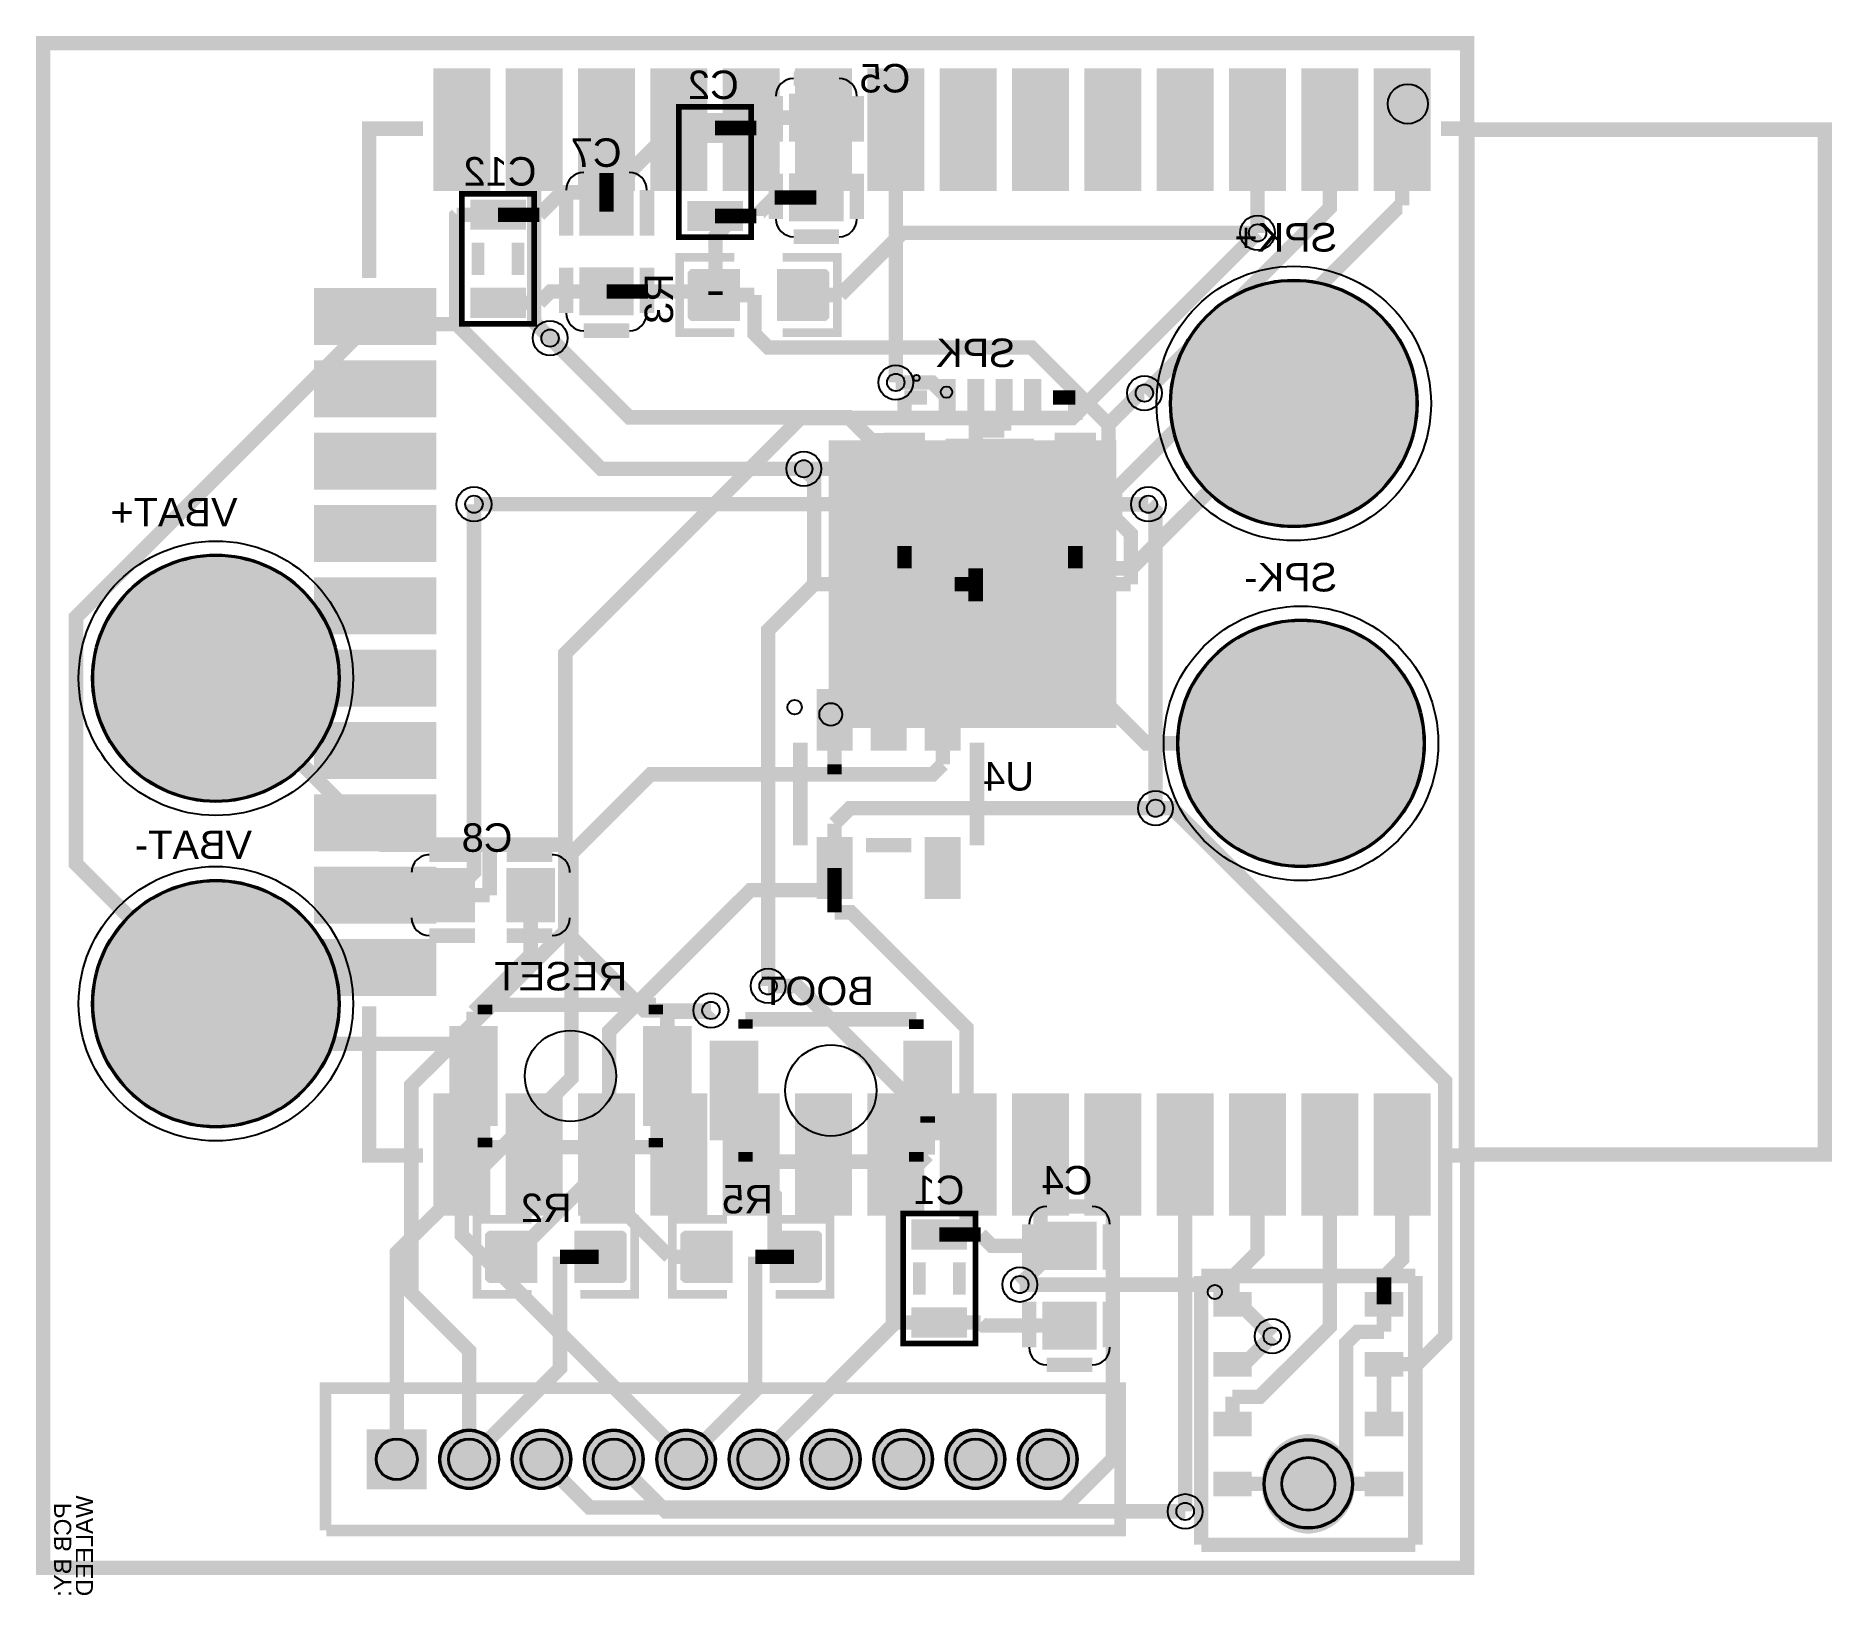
# Model space of a CAD drawing. Header units: millimetres. Extents: x 6.9 to 38.4, y 29.7 to 57.1.
import ezdxf

# ---------------------------------------------------------------- set-up
doc = ezdxf.new("R2010")
doc.units = ezdxf.units.MM
for name, color, linetype, true_color in [('BoardOutLine', 7, 'Continuous', 0xff00ff), ('BottomLayer', 7, 'Continuous', 0x0000ff), ('BottomPasteMaskLayer', 7, 'Continuous', 0x800000), ('BottomSilkLayer', 7, 'Continuous', 0x66cc33), ('BottomSolderMaskLayer', 7, 'Continuous', 0xaa00ff), ('Document', 7, 'Continuous', 0xffffff), ('Hole', 7, 'Continuous', 0x222222), ('Multi-Layer', 7, 'Continuous', 0xc0c0c0), ('TopLayer', 7, 'Continuous', 0xff0000), ('TopPasteMaskLayer', 7, 'Continuous', 0x808080), ('TopSilkLayer', 7, 'Continuous', 0xffcc00), ('TopSolderMaskLayer', 7, 'Continuous', 0x800080)]:
    doc.layers.add(name, color=color, linetype=linetype, true_color=true_color)
doc.styles.get("Standard").update_dxf_attribs({"font": 'arial.ttf'})

msp = doc.modelspace()

# ---------------------------------------------------------------- texts
at = {"layer": 'BottomSilkLayer', "text_generation_flag": 2}
for s, p in [('C2', (19.21386842773677, 56.0185420370841)), ('C5', (22.225044450088944, 56.1341122682245)), ('C7', (17.155956311912632, 54.82778765557521)), ('C12', (15.661671323342716, 54.49834899669793)), ('SPK+', (29.718059436118892, 53.34010668021335)), ('SPK', (24.07315214630421, 51.31216662433326)), ('VBAT+', (10.414020828041657, 48.51409702819399)), ('SPK-', (29.718059436118892, 47.371094742189484)), ('U4', (24.394970789941453, 43.874777749555506)), ('C8', (15.240030480061023, 42.79908559817113)), ('VBAT-', (10.668021336042784, 42.67208534417068)), ('RESET', (17.25196850393695, 40.36449072898142)), ('BOOT', (21.582931165862192, 40.10668021336039)), ('C4', (25.422402844805674, 36.7823215646431)), ('R5', (19.81203962407926, 36.4490728981458)), ('C1', (23.17500635001261, 36.61163322326638)), ('R2', (16.27990855981716, 36.29667259334519))]:
    msp.add_text(s, height=0.5, dxfattribs=at).set_placement(p)
for s, height, p in [('R3', 0.5, (18.058674117348346, 52.958343916687795)), ('PCB BY:', 0.30000000000000004, (7.493014986029948, 31.36906273812542)), ('WALEED', 0.30000000000000004, (7.874015748031525, 31.496062992125985))]:
    msp.add_text(s, height=height, rotation=90, dxfattribs=at).set_placement(p)

# ---------------------------------------------------------------- hatches: boundary and pattern name
at = {"layer": 'BottomLayer'}
for points in [[(21.02405384810777, 55.29110998221984), (21.02405384810777, 56.091109982219905), (20.124028448056833, 56.091109982219905), (20.124028448056833, 55.29110998221984)], [(19.24053848107701, 55.26007112014224), (19.24053848107701, 55.76007112014213), (18.351536703073407, 55.76007112014213), (18.351536703073407, 55.26007112014224)], [(18.546024892049672, 54.508610617221166), (18.546024892049672, 54.965608331216686), (18.346024892049854, 54.965608331216686), (18.346024892049854, 54.508610617221166)], [(19.246050292100563, 54.508610617221166), (19.246050292100563, 54.965608331216686), (19.046050292100517, 54.965608331216686), (19.046050292100517, 54.508610617221166)], [(21.02405384810777, 53.89110998221997), (21.02405384810777, 54.69110998221993), (20.124028448056833, 54.69110998221993), (20.124028448056833, 53.89110998221997)], [(16.441021082042198, 54.44010668021326), (16.441021082042198, 53.64010668021331), (17.341046482092906, 53.64010668021331), (17.341046482092906, 54.44010668021326)], [(15.430530861061698, 53.73606807213605), (15.430530861061698, 54.23606807213605), (14.541529083058094, 54.23606807213605), (14.541529083058094, 53.73606807213605)], [(19.24053848107701, 53.71409702819403), (19.24053848107701, 54.21409702819403), (18.351536703073407, 54.21409702819403), (18.351536703073407, 53.71409702819403)], [(14.736017272034587, 52.984607569215086), (14.736017272034587, 53.441605283210606), (14.536017272034542, 53.441605283210606), (14.536017272034542, 52.984607569215086)], [(15.43604267208525, 52.984607569215086), (15.43604267208525, 53.441605283210606), (15.236042672085432, 53.441605283210606), (15.236042672085432, 52.984607569215086)], [(16.441021082042198, 53.0401066802134), (16.441021082042198, 52.24010668021333), (17.341046482092906, 52.24010668021333), (17.341046482092906, 53.0401066802134)], [(19.208026416052917, 53.010109220218396), (19.208026416052917, 52.146101092202116), (18.401549403098898, 52.146101092202116), (18.401549403098898, 53.010109220218396)], [(19.90805181610358, 53.010109220218396), (19.90805181610358, 52.146101092202116), (20.7145288290576, 52.146101092202116), (20.7145288290576, 53.010109220218396)], [(15.430530861061698, 52.19009398018795), (15.430530861061698, 52.69009398018795), (14.541529083058094, 52.69009398018795), (14.541529083058094, 52.19009398018795)], [(26.80605791211574, 50.67310134620266, 1), (31.106057912115737, 50.67310134620266, 1)], [(22.997663195326368, 51.0769367538735), (22.747675895351904, 51.0769367538735), (22.747675895351904, 50.476936753873474), (22.997663195326368, 50.476936753873474)], [(23.497663195326368, 51.07696215392434), (23.247675895351904, 51.07696215392434), (23.247675895351904, 50.47696215392432), (23.497663195326368, 50.47696215392432)], [(23.997663195326368, 51.0769367538735), (23.747675895351904, 51.0769367538735), (23.747675895351904, 50.476936753873474), (23.997663195326368, 50.476936753873474)], [(24.497663195326368, 51.0769367538735), (24.247675895351904, 51.0769367538735), (24.247675895351904, 50.476936753873474), (24.497663195326368, 50.476936753873474)], [(21.821158242316415, 50.149911099822134), (21.821158242316415, 49.899923799847556), (22.42115824231655, 49.899923799847556), (22.42115824231655, 50.149911099822134)], [(25.42115824231655, 49.899923799847556), (25.42115824231655, 50.149911099822134), (24.821158242316642, 50.149911099822134), (24.821158242316642, 49.899923799847556)], [(22.87114554229106, 50.02700025400043), (22.87114554229106, 48.52697485394958), (24.371170942341905, 48.52697485394958), (24.371170942341905, 50.02700025400043)], [(21.821158242316415, 49.649911099822134), (21.821158242316415, 49.399923799847556), (22.42115824231655, 49.399923799847556), (22.42115824231655, 49.649911099822134)], [(25.42115824231655, 49.399923799847556), (25.42115824231655, 49.649911099822134), (24.821158242316642, 49.649911099822134), (24.821158242316642, 49.399923799847556)], [(21.821132842265797, 49.149911099822134), (21.821132842265797, 48.899923799847556), (22.421132842265706, 48.899923799847556), (22.421132842265706, 49.149911099822134)], [(25.421132842265706, 48.899923799847556), (25.421132842265706, 49.149911099822134), (24.821132842265797, 49.149911099822134), (24.821132842265797, 48.899923799847556)], [(21.821158242316415, 48.64991109982225), (21.821158242316415, 48.399923799847556), (22.42115824231655, 48.399923799847556), (22.42115824231655, 48.64991109982225)], [(25.42115824231655, 48.399923799847556), (25.42115824231655, 48.64991109982225), (24.821158242316642, 48.64991109982225), (24.821158242316642, 48.399923799847556)], [(7.88302006604008, 45.84709169418329, 1), (12.183020066040081, 45.84709169418329, 1)], [(22.747675895351904, 47.476962153924205), (22.997663195326368, 47.476962153924205), (22.997663195326368, 48.07696215392423), (22.747675895351904, 48.07696215392423)], [(23.246151892303715, 47.476987553975164), (23.496139192278406, 47.476987553975164), (23.496139192278406, 48.07698755397507), (23.246151892303715, 48.07698755397507)], [(23.746151892303715, 47.476987553975164), (23.99613919227818, 47.476987553975164), (23.99613919227818, 48.07698755397507), (23.746151892303715, 48.07698755397507)], [(24.246151892303715, 47.476987553975164), (24.496139192278406, 47.476987553975164), (24.496139192278406, 48.07698755397507), (24.246151892303715, 48.07698755397507)], [(26.933058166116417, 44.70408940817879, 1), (31.233058166116415, 44.70408940817879, 1)], [(21.194081788163658, 44.615189230378405), (21.194081788163658, 45.615189230378405), (20.59408178816375, 45.615189230378405), (20.59408178816375, 44.615189230378405)], [(22.144043688087322, 44.615189230378405), (22.144043688087322, 45.615189230378405), (21.544043688087413, 45.615189230378405), (21.544043688087413, 44.615189230378405)], [(23.094005588010987, 44.615189230378405), (23.094005588010987, 45.615189230378405), (22.494005588011305, 45.615189230378405), (22.494005588011305, 44.615189230378405)], [(21.194081788163658, 42.014986029971965), (21.194081788163658, 43.014986029971965), (20.59408178816375, 43.014986029971965), (20.59408178816375, 42.014986029971965)], [(23.094005588010987, 42.014986029971965), (23.094005588010987, 43.014986029971965), (22.494005588011305, 43.014986029971965), (22.494005588011305, 42.014986029971965)], [(7.88302006604008, 40.132080264160436, 1), (12.183020066040081, 40.132080264160436, 1)], [(14.559029718059492, 42.487096774193446), (13.759029718059537, 42.487096774193446), (13.759029718059537, 41.58707137414274), (14.559029718059492, 41.58707137414274)], [(15.959029718059355, 42.487096774193446), (15.1590297180594, 42.487096774193446), (15.1590297180594, 41.58707137414274), (15.959029718059355, 41.58707137414274)], [(14.957023114046251, 39.71206502412997), (14.157023114046297, 39.71206502412997), (14.157023114046297, 38.012065024129924), (14.957023114046251, 38.012065024129924)], [(18.357073914147804, 39.71206502412997), (17.55707391414785, 39.71206502412997), (17.55707391414785, 38.012065024129924), (18.357073914147804, 38.012065024129924)], [(18.729032258064535, 37.75808991617987), (19.52903225806449, 37.75808991617987), (19.52903225806449, 39.4580899161798), (18.729032258064535, 39.4580899161798)], [(22.12908305816609, 37.75808991617987), (22.92908305816627, 37.75808991617987), (22.92908305816627, 39.4580899161798), (22.12908305816609, 39.4580899161798)], [(23.177546355092773, 35.829032258064444), (23.177546355092773, 36.329032258064444), (22.28854457708917, 36.329032258064444), (22.28854457708917, 35.829032258064444)], [(24.569037338074622, 36.27907035814064), (24.569037338074622, 35.479070358140575), (25.469062738125558, 35.479070358140575), (25.469062738125558, 36.27907035814064)], [(15.652019304038504, 36.119075438150844), (15.652019304038504, 35.255067310134564), (14.845542291084485, 35.255067310134564), (14.845542291084485, 36.119075438150844)], [(16.352044704089394, 36.119075438150844), (16.352044704089394, 35.255067310134564), (17.158521717043413, 35.255067310134564), (17.158521717043413, 36.119075438150844)], [(19.08102616205224, 35.255067310134564), (19.08102616205224, 36.119075438150844), (18.27454914909822, 36.119075438150844), (18.27454914909822, 35.255067310134564)], [(19.78105156210313, 35.255067310134564), (19.78105156210313, 36.119075438150844), (20.58752857505715, 36.119075438150844), (20.58752857505715, 35.255067310134564)], [(22.483032766065435, 35.07757175514337), (22.483032766065435, 35.53456946913889), (22.28303276606539, 35.53456946913889), (22.28303276606539, 35.07757175514337)], [(23.183058166116325, 35.07757175514337), (23.183058166116325, 35.53456946913889), (22.98305816611628, 35.53456946913889), (22.98305816611628, 35.07757175514337)], [(23.177546355092773, 34.28305816611635), (23.177546355092773, 34.78305816611635), (22.28854457708917, 34.78305816611635), (22.28854457708917, 34.28305816611635)], [(24.569037338074622, 34.87907035814078), (24.569037338074622, 34.07907035814071), (25.469062738125558, 34.07907035814071), (25.469062738125558, 34.87907035814078)]]:
    msp.add_hatch(color=256, dxfattribs=at).paths.add_polyline_path(points)
at = {"layer": 'BottomPasteMaskLayer'}
for points in [[(21.02405384810777, 55.29110998221984), (21.02405384810777, 56.091109982219905), (20.124028448056833, 56.091109982219905), (20.124028448056833, 55.29110998221984)], [(19.24053848107701, 55.26007112014224), (19.24053848107701, 55.76007112014213), (18.351536703073407, 55.76007112014213), (18.351536703073407, 55.26007112014224)], [(18.546024892049672, 54.508610617221166), (18.546024892049672, 54.965608331216686), (18.346024892049854, 54.965608331216686), (18.346024892049854, 54.508610617221166)], [(19.246050292100563, 54.508610617221166), (19.246050292100563, 54.965608331216686), (19.046050292100517, 54.965608331216686), (19.046050292100517, 54.508610617221166)], [(21.02405384810777, 53.89110998221997), (21.02405384810777, 54.69110998221993), (20.124028448056833, 54.69110998221993), (20.124028448056833, 53.89110998221997)], [(16.441021082042198, 54.44010668021326), (16.441021082042198, 53.64010668021331), (17.341046482092906, 53.64010668021331), (17.341046482092906, 54.44010668021326)], [(15.430530861061698, 53.73606807213605), (15.430530861061698, 54.23606807213605), (14.541529083058094, 54.23606807213605), (14.541529083058094, 53.73606807213605)], [(19.24053848107701, 53.71409702819403), (19.24053848107701, 54.21409702819403), (18.351536703073407, 54.21409702819403), (18.351536703073407, 53.71409702819403)], [(14.736017272034587, 52.984607569215086), (14.736017272034587, 53.441605283210606), (14.536017272034542, 53.441605283210606), (14.536017272034542, 52.984607569215086)], [(15.43604267208525, 52.984607569215086), (15.43604267208525, 53.441605283210606), (15.236042672085432, 53.441605283210606), (15.236042672085432, 52.984607569215086)], [(16.441021082042198, 53.0401066802134), (16.441021082042198, 52.24010668021333), (17.341046482092906, 52.24010668021333), (17.341046482092906, 53.0401066802134)], [(18.363017526035037, 53.028092456184936), (19.16301752603522, 53.028092456184936), (19.213030226060482, 52.978079756159445), (19.213030226060482, 52.750114300228574), (18.843027686055393, 52.750114300228574), (18.843027686055393, 52.42011684023373), (19.213030226060482, 52.42011684023373), (19.213030226060482, 52.17807975615949), (19.16301752603522, 52.12809245618496), (18.363017526035037, 52.12809245618496), (18.31303022606039, 52.17807975615949), (18.31303022606039, 52.978079756159445)], [(20.75306070612146, 52.12811785623569), (19.953060706121278, 52.12811785623569), (19.903048006096014, 52.17813055626107), (19.903048006096014, 52.40609601219194), (20.273050546101103, 52.40609601219194), (20.273050546101103, 52.736093472186894), (19.903048006096014, 52.736093472186894), (19.903048006096014, 52.978130556261135), (19.953060706121278, 53.02811785623567), (20.75306070612146, 53.02811785623567), (20.803048006096105, 52.978130556261135), (20.803048006096105, 52.17813055626107)], [(15.430530861061698, 52.19009398018795), (15.430530861061698, 52.69009398018795), (14.541529083058094, 52.69009398018795), (14.541529083058094, 52.19009398018795)], [(26.80605791211574, 50.67310134620266, 1), (31.106057912115737, 50.67310134620266, 1)], [(22.997663195326368, 51.0769367538735), (22.747675895351904, 51.0769367538735), (22.747675895351904, 50.476936753873474), (22.997663195326368, 50.476936753873474)], [(23.497663195326368, 51.07696215392434), (23.247675895351904, 51.07696215392434), (23.247675895351904, 50.47696215392432), (23.497663195326368, 50.47696215392432)], [(23.997663195326368, 51.0769367538735), (23.747675895351904, 51.0769367538735), (23.747675895351904, 50.476936753873474), (23.997663195326368, 50.476936753873474)], [(24.497663195326368, 51.0769367538735), (24.247675895351904, 51.0769367538735), (24.247675895351904, 50.476936753873474), (24.497663195326368, 50.476936753873474)], [(21.821158242316415, 50.149911099822134), (21.821158242316415, 49.899923799847556), (22.42115824231655, 49.899923799847556), (22.42115824231655, 50.149911099822134)], [(25.42115824231655, 49.899923799847556), (25.42115824231655, 50.149911099822134), (24.821158242316642, 50.149911099822134), (24.821158242316642, 49.899923799847556)], [(23.021183642367305, 49.87701295402587), (23.021183642367305, 48.67701295402583), (24.22118364236735, 48.67701295402583), (24.22118364236735, 49.87701295402587)], [(21.821158242316415, 49.649911099822134), (21.821158242316415, 49.399923799847556), (22.42115824231655, 49.399923799847556), (22.42115824231655, 49.649911099822134)], [(25.42115824231655, 49.399923799847556), (25.42115824231655, 49.649911099822134), (24.821158242316642, 49.649911099822134), (24.821158242316642, 49.399923799847556)], [(21.821132842265797, 49.149911099822134), (21.821132842265797, 48.899923799847556), (22.421132842265706, 48.899923799847556), (22.421132842265706, 49.149911099822134)], [(25.421132842265706, 48.899923799847556), (25.421132842265706, 49.149911099822134), (24.821132842265797, 49.149911099822134), (24.821132842265797, 48.899923799847556)], [(21.821158242316415, 48.64991109982225), (21.821158242316415, 48.399923799847556), (22.42115824231655, 48.399923799847556), (22.42115824231655, 48.64991109982225)], [(25.42115824231655, 48.399923799847556), (25.42115824231655, 48.64991109982225), (24.821158242316642, 48.64991109982225), (24.821158242316642, 48.399923799847556)], [(7.88302006604008, 45.84709169418329, 1), (12.183020066040081, 45.84709169418329, 1)], [(22.747675895351904, 47.476962153924205), (22.997663195326368, 47.476962153924205), (22.997663195326368, 48.07696215392423), (22.747675895351904, 48.07696215392423)], [(23.246151892303715, 47.476987553975164), (23.496139192278406, 47.476987553975164), (23.496139192278406, 48.07698755397507), (23.246151892303715, 48.07698755397507)], [(23.746151892303715, 47.476987553975164), (23.99613919227818, 47.476987553975164), (23.99613919227818, 48.07698755397507), (23.746151892303715, 48.07698755397507)], [(24.246151892303715, 47.476987553975164), (24.496139192278406, 47.476987553975164), (24.496139192278406, 48.07698755397507), (24.246151892303715, 48.07698755397507)], [(26.933058166116417, 44.70408940817879, 1), (31.233058166116415, 44.70408940817879, 1)], [(21.194081788163658, 44.615189230378405), (21.194081788163658, 45.615189230378405), (20.59408178816375, 45.615189230378405), (20.59408178816375, 44.615189230378405)], [(22.144043688087322, 44.615189230378405), (22.144043688087322, 45.615189230378405), (21.544043688087413, 45.615189230378405), (21.544043688087413, 44.615189230378405)], [(23.094005588010987, 44.615189230378405), (23.094005588010987, 45.615189230378405), (22.494005588011305, 45.615189230378405), (22.494005588011305, 44.615189230378405)], [(21.194081788163658, 42.014986029971965), (21.194081788163658, 43.014986029971965), (20.59408178816375, 43.014986029971965), (20.59408178816375, 42.014986029971965)], [(23.094005588010987, 42.014986029971965), (23.094005588010987, 43.014986029971965), (22.494005588011305, 43.014986029971965), (22.494005588011305, 42.014986029971965)], [(7.88302006604008, 40.132080264160436, 1), (12.183020066040081, 40.132080264160436, 1)], [(14.559029718059492, 42.487096774193446), (13.759029718059537, 42.487096774193446), (13.759029718059537, 41.58707137414274), (14.559029718059492, 41.58707137414274)], [(15.959029718059355, 42.487096774193446), (15.1590297180594, 42.487096774193446), (15.1590297180594, 41.58707137414274), (15.959029718059355, 41.58707137414274)], [(14.957023114046251, 39.71206502412997), (14.157023114046297, 39.71206502412997), (14.157023114046297, 38.012065024129924), (14.957023114046251, 38.012065024129924)], [(18.357073914147804, 39.71206502412997), (17.55707391414785, 39.71206502412997), (17.55707391414785, 38.012065024129924), (18.357073914147804, 38.012065024129924)], [(18.729032258064535, 37.75808991617987), (19.52903225806449, 37.75808991617987), (19.52903225806449, 39.4580899161798), (18.729032258064535, 39.4580899161798)], [(22.12908305816609, 37.75808991617987), (22.92908305816627, 37.75808991617987), (22.92908305816627, 39.4580899161798), (22.12908305816609, 39.4580899161798)], [(23.177546355092773, 35.829032258064444), (23.177546355092773, 36.329032258064444), (22.28854457708917, 36.329032258064444), (22.28854457708917, 35.829032258064444)], [(24.569037338074622, 36.27907035814064), (24.569037338074622, 35.479070358140575), (25.469062738125558, 35.479070358140575), (25.469062738125558, 36.27907035814064)], [(14.807010414020851, 36.13705867411727), (15.607010414020806, 36.13705867411727), (15.657023114046297, 36.08704597409189), (15.657023114046297, 35.85908051816102), (15.287020574041208, 35.85908051816102), (15.287020574041208, 35.529083058166066), (15.657023114046297, 35.529083058166066), (15.657023114046297, 35.28704597409194), (15.607010414020806, 35.23705867411741), (14.807010414020851, 35.23705867411741), (14.757023114046206, 35.28704597409194), (14.757023114046206, 36.08704597409189)], [(17.197053594107274, 35.23708407416814), (16.397053594107092, 35.23708407416814), (16.34704089408183, 35.287096774193515), (16.34704089408183, 35.515062230124386), (16.717043434086918, 35.515062230124386), (16.717043434086918, 35.84505969011934), (16.34704089408183, 35.84505969011934), (16.34704089408183, 36.08709677419347), (16.397053594107092, 36.137084074168), (17.197053594107274, 36.137084074168), (17.24704089408192, 36.08709677419347), (17.24704089408192, 35.287096774193515)], [(18.236017272034587, 36.13705867411727), (19.03601727203454, 36.13705867411727), (19.086029972060032, 36.08704597409189), (19.086029972060032, 35.85908051816102), (18.716027432054943, 35.85908051816102), (18.716027432054943, 35.529083058166066), (19.086029972060032, 35.529083058166066), (19.086029972060032, 35.28704597409194), (19.03601727203454, 35.23705867411741), (18.236017272034587, 35.23705867411741), (18.18602997205994, 35.28704597409194), (18.18602997205994, 36.08704597409189)], [(20.62606045212101, 35.23708407416814), (19.826060452120828, 35.23708407416814), (19.776047752095565, 35.287096774193515), (19.776047752095565, 35.515062230124386), (20.146050292100426, 35.515062230124386), (20.146050292100426, 35.84505969011934), (19.776047752095565, 35.84505969011934), (19.776047752095565, 36.08709677419347), (19.826060452120828, 36.137084074168), (20.62606045212101, 36.137084074168), (20.676047752095656, 36.08709677419347), (20.676047752095656, 35.287096774193515)], [(22.483032766065435, 35.07757175514337), (22.483032766065435, 35.53456946913889), (22.28303276606539, 35.53456946913889), (22.28303276606539, 35.07757175514337)], [(23.183058166116325, 35.07757175514337), (23.183058166116325, 35.53456946913889), (22.98305816611628, 35.53456946913889), (22.98305816611628, 35.07757175514337)], [(23.177546355092773, 34.28305816611635), (23.177546355092773, 34.78305816611635), (22.28854457708917, 34.78305816611635), (22.28854457708917, 34.28305816611635)], [(24.569037338074622, 34.87907035814078), (24.569037338074622, 34.07907035814071), (25.469062738125558, 34.07907035814071), (25.469062738125558, 34.87907035814078)]]:
    msp.add_hatch(color=256, dxfattribs=at).paths.add_polyline_path(points)
at = {"layer": 'BottomSolderMaskLayer'}
for points in [[(21.052629711711006, 55.26853072559186), (21.052629711711006, 56.1136863714587), (20.095452584453597, 56.1136863714587), (20.095452584453597, 55.26853072559186)], [(19.28498856997726, 55.246012548713566), (19.28498856997726, 55.77413397728503), (18.30708661417316, 55.77413397728503), (18.30708661417316, 55.246012548713566)], [(18.556965865815982, 54.451485902971626), (18.556965865815982, 55.02273304546611), (18.33508391828377, 55.02273304546611), (18.33508391828377, 54.451485902971626)], [(19.256991265866645, 54.451485902971626), (19.256991265866645, 55.02273304546611), (19.035109318334435, 55.02273304546611), (19.035109318334435, 54.451485902971626)], [(21.052629711711006, 53.86853359298118), (21.052629711711006, 54.71368923884802), (20.095452584453597, 54.71368923884802), (20.095452584453597, 53.86853359298118)], [(15.474980949961946, 53.722009500707486), (15.474980949961946, 54.25013092927895), (14.497078994158073, 54.25013092927895), (14.497078994158073, 53.722009500707486)], [(16.41244521843896, 54.462683069452055), (16.41244521843896, 53.617527423585216), (17.369622345696143, 53.617527423585216), (17.369622345696143, 54.462683069452055)], [(19.28498856997726, 53.70003131390831), (19.28498856997726, 54.22815274247978), (18.30708661417316, 54.22815274247978), (18.30708661417316, 53.70003131390831)], [(14.74695824580067, 52.92748285496555), (14.74695824580067, 53.49872999746003), (14.52507629826846, 53.49872999746003), (14.52507629826846, 52.92748285496555)], [(15.446983645851333, 52.92748285496555), (15.446983645851333, 53.49872999746003), (15.22510169831935, 53.49872999746003), (15.22510169831935, 52.92748285496555)], [(16.41244521843896, 53.062685936841376), (16.41244521843896, 52.21753029097454), (17.369622345696143, 52.21753029097454), (17.369622345696143, 53.062685936841376)], [(19.233433666640394, 53.03550927101844), (19.233433666640394, 52.12070104140207), (18.376156552086286, 52.12070104140207), (18.376156552086286, 53.03550927101844)], [(19.882644565515875, 53.03550927101844), (19.882644565515875, 52.12070104140207), (20.739921680069983, 52.12070104140207), (20.739921680069983, 53.03550927101844)], [(15.474980949961946, 52.17602826590223), (15.474980949961946, 52.7041496944737), (14.497078994158073, 52.7041496944737), (14.497078994158073, 52.17602826590223)], [(26.78065786131564, 50.67310134620266, 1), (31.13145796291584, 50.67310134620266, 1)], [(23.023045182491842, 51.10233250358965), (22.722262941955478, 51.10233250358965), (22.722262941955478, 50.451532401989425), (23.023045182491842, 50.451532401989425)], [(23.523070987684378, 51.10236005418244), (23.222288747147786, 51.10236005418244), (23.222288747147786, 50.45155995258233), (23.523070987684378, 50.45155995258233)], [(24.023045182491842, 51.10233250358965), (23.722262941955478, 51.10233250358965), (23.722262941955478, 50.451532401989425), (24.023045182491842, 50.451532401989425)], [(24.52307098768415, 51.10233250358965), (24.222288747147786, 51.10233250358965), (24.222288747147786, 50.451532401989425), (24.52307098768415, 50.451532401989425)], [(21.76020121701913, 50.16049606722868), (21.76020121701913, 49.8893431335249), (22.482115267613835, 49.8893431335249), (22.482115267613835, 50.16049606722868)], [(25.482115267613608, 49.8893431335249), (25.482115267613608, 50.16049606722868), (24.760201217019358, 50.16049606722868), (24.760201217019358, 49.8893431335249)], [(22.845740760298895, 50.052405035992706), (22.845740760298895, 48.50157867412497), (24.396567122166516, 48.50157867412497), (24.396567122166516, 50.052405035992706)], [(21.76020121701913, 49.66048531451895), (21.76020121701913, 49.38933238081529), (22.482115267613835, 49.38933238081529), (22.482115267613835, 49.66048531451895)], [(25.482115267613608, 49.38933238081529), (25.482115267613608, 49.66048531451895), (24.760201217019358, 49.66048531451895), (24.760201217019358, 49.38933238081529)], [(21.760170655930096, 49.16049606722868), (21.760170655930096, 48.88934313352479), (22.482084706524347, 48.88934313352479), (22.482084706524347, 49.16049606722868)], [(25.48208470652412, 48.88934313352479), (25.48208470652412, 49.16049606722868), (24.760170655930096, 49.16049606722868), (24.760170655930096, 48.88934313352479)], [(21.76020121701913, 48.66048531451895), (21.76020121701913, 48.38933238081529), (22.482115267613835, 48.38933238081529), (22.482115267613835, 48.66048531451895)], [(25.482115267613608, 48.38933238081529), (25.482115267613608, 48.66048531451895), (24.760201217019358, 48.66048531451895), (24.760201217019358, 48.38933238081529)], [(7.857620015239979, 45.84709169418329, 1), (12.208420116840182, 45.84709169418329, 1)], [(22.722262941955478, 47.451559952582215), (23.023045182491842, 47.451559952582215), (23.023045182491842, 48.10236005418244), (22.722262941955478, 48.10236005418244)], [(23.220764744099597, 47.451587503175006), (23.52154698463619, 47.451587503175006), (23.52154698463619, 48.10238760477523), (23.220764744099597, 48.10238760477523)], [(23.72073893890729, 47.451587503175006), (24.021521179443653, 47.451587503175006), (24.021521179443653, 48.10238760477523), (23.72073893890729, 48.10238760477523)], [(24.220764744099597, 47.451587503175006), (24.521546984636416, 47.451587503175006), (24.521546984636416, 48.10238760477523), (24.220764744099597, 48.10238760477523)], [(26.907658115316316, 44.70408940817879, 1), (31.258458216916516, 44.70408940817879, 1)], [(21.20932181864373, 44.57286656508791), (21.20932181864373, 45.657533401088244), (20.57884175768345, 45.657533401088244), (20.57884175768345, 44.57286656508791)], [(22.159283718567394, 44.57286656508791), (22.159283718567394, 45.657533401088244), (21.52880365760734, 45.657533401088244), (21.52880365760734, 44.57286656508791)], [(23.109245618491286, 44.57286656508791), (23.109245618491286, 45.657533401088244), (22.478765557531005, 45.657533401088244), (22.478765557531005, 44.57286656508791)], [(21.20932181864373, 41.972663364681466), (21.20932181864373, 43.057330200681804), (20.57884175768345, 43.057330200681804), (20.57884175768345, 41.972663364681466)], [(23.109245618491286, 41.972663364681466), (23.109245618491286, 43.057330200681804), (22.478765557531005, 43.057330200681804), (22.478765557531005, 41.972663364681466)], [(7.857620015239979, 40.132080264160436, 1), (12.208420116840182, 40.132080264160436, 1)], [(14.58443138176608, 42.512497541840844), (13.73363128016581, 42.512497541840844), (13.73363128016581, 41.56167060649534), (14.58443138176608, 41.56167060649534)], [(15.984428155953083, 42.512497541840844), (15.133628054352812, 42.512497541840844), (15.133628054352812, 41.56167060649534), (15.984428155953083, 41.56167060649534)], [(14.982423164846296, 39.73746469542266), (14.131623063246025, 39.73746469542266), (14.131623063246025, 37.986664593822525), (14.982423164846296, 37.986664593822525)], [(18.38247396494785, 39.73746469542266), (17.531673863347805, 39.73746469542266), (17.531673863347805, 37.986664593822525), (18.38247396494785, 37.986664593822525)], [(18.70363220726449, 37.73269024488718), (19.55443230886476, 37.73269024488718), (19.55443230886476, 39.483490346487315), (18.70363220726449, 39.483490346487315)], [(22.103683007365817, 37.73269024488718), (22.954483108966542, 37.73269024488718), (22.954483108966542, 39.483490346487315), (22.103683007365817, 39.483490346487315)], [(23.22199644399302, 35.81497368663588), (23.22199644399302, 36.34309511520735), (22.24409448818892, 36.34309511520735), (22.24409448818892, 35.81497368663588)], [(24.540461474471385, 36.301646747379436), (24.540461474471385, 35.4564911015126), (25.497638601728795, 35.4564911015126), (25.497638601728795, 36.301646747379436)], [(15.677426554626209, 36.14447548895089), (15.677426554626209, 35.22966725933452), (14.8201494400721, 35.22966725933452), (14.8201494400721, 36.14447548895089)], [(16.32663745350169, 36.14447548895089), (16.32663745350169, 35.22966725933452), (17.183914568056025, 35.22966725933452), (17.183914568056025, 36.14447548895089)], [(19.106433412639944, 35.22966725933452), (19.106433412639944, 36.14447548895089), (18.249156298085836, 36.14447548895089), (18.249156298085836, 35.22966725933452)], [(19.755644311515198, 35.22966725933452), (19.755644311515198, 36.14447548895089), (20.612921426069533, 36.14447548895089), (20.612921426069533, 35.22966725933452)], [(22.493973739831745, 35.02044704089394), (22.493973739831745, 35.59169418338843), (22.272091792299307, 35.59169418338843), (22.272091792299307, 35.02044704089394)], [(23.193999139882635, 35.02044704089394), (23.193999139882635, 35.59169418338843), (22.972117192350197, 35.59169418338843), (22.972117192350197, 35.02044704089394)], [(23.22199644399302, 34.26899245183063), (23.22199644399302, 34.797113880402094), (22.24409448818892, 34.797113880402094), (22.24409448818892, 34.26899245183063)], [(24.540461474471385, 34.90164961476876), (24.540461474471385, 34.05649396890192), (25.497638601728795, 34.05649396890192), (25.497638601728795, 34.90164961476876)], [(12.682626365252872, 32.656464312928506), (13.733426466852961, 32.656464312928506), (13.733426466852961, 31.605664211328417), (12.682626365252872, 31.605664211328417)], [(13.952628905257768, 32.13106426212846, 1), (15.00342900685797, 32.13106426212846, 1)], [(15.222631445262948, 32.13106426212846, 1), (16.27343154686315, 32.13106426212846, 1)], [(16.4926339852679, 32.13106426212846, 1), (17.543434086868103, 32.13106426212846, 1)], [(17.76263652527308, 32.13106426212846, 1), (18.813436626873283, 32.13106426212846, 1)], [(19.03263906527826, 32.13106426212846, 1), (20.083439166878463, 32.13106426212846, 1)], [(20.302641605283213, 32.13106426212846, 1), (21.353441706883416, 32.13106426212846, 1)], [(21.572644145288393, 32.13106426212846, 1), (22.623444246888596, 32.13106426212846, 1)], [(22.842646685293346, 32.13106426212846, 1), (23.89344678689355, 32.13106426212846, 1)], [(24.112649225298526, 32.13106426212846, 1), (25.16344932689873, 32.13106426212846, 1)], [(28.424180848361907, 31.699009398018802, 1), (29.998983997968203, 31.699009398018802, 1)]]:
    msp.add_hatch(color=256, dxfattribs=at).paths.add_polyline_path(points)
at = {"layer": 'Multi-Layer'}
for points in [[(12.708026416052917, 32.63106426212846), (13.708026416052917, 32.63106426212846), (13.708026416052917, 31.63106426212846), (12.708026416052917, 31.63106426212846)], [(13.97802895605787, 32.13106426212846, 1), (14.97802895605787, 32.13106426212846, 1)], [(15.24803149606305, 32.13106426212846, 1), (16.24803149606305, 32.13106426212846, 1)], [(16.518034036068002, 32.13106426212846, 1), (17.518034036068002, 32.13106426212846, 1)], [(17.788036576073182, 32.13106426212846, 1), (18.788036576073182, 32.13106426212846, 1)], [(19.058039116078362, 32.13106426212846, 1), (20.058039116078362, 32.13106426212846, 1)], [(20.328041656083315, 32.13106426212846, 1), (21.328041656083315, 32.13106426212846, 1)], [(21.598044196088495, 32.13106426212846, 1), (22.598044196088495, 32.13106426212846, 1)], [(22.868046736093447, 32.13106426212846, 1), (23.868046736093447, 32.13106426212846, 1)], [(24.138049276098627, 32.13106426212846, 1), (25.138049276098627, 32.13106426212846, 1)]]:
    msp.add_hatch(color=256, dxfattribs=at).paths.add_polyline_path(points)
at = {"layer": 'TopLayer'}
for points in [[(14.824206248412565, 54.431851663703355), (13.874193548386984, 54.431851663703355), (13.874193548386984, 56.531877063753996), (14.824206248412565, 56.531877063753996)], [(16.094208788417518, 54.431851663703355), (15.144196088392164, 54.431851663703355), (15.144196088392164, 56.531877063753996), (16.094208788417518, 56.531877063753996)], [(17.364211328422698, 54.431851663703355), (16.414198628397344, 54.431851663703355), (16.414198628397344, 56.531877063753996), (17.364211328422698, 56.531877063753996)], [(18.634213868427878, 54.431851663703355), (17.684201168402296, 54.431851663703355), (17.684201168402296, 56.531877063753996), (18.634213868427878, 56.531877063753996)], [(19.90421640843283, 54.431851663703355), (18.954203708407476, 54.431851663703355), (18.954203708407476, 56.531877063753996), (19.90421640843283, 56.531877063753996)], [(21.17421894843801, 54.431851663703355), (20.22420624841243, 54.431851663703355), (20.22420624841243, 56.531877063753996), (21.17421894843801, 56.531877063753996)], [(22.444221488442963, 54.431851663703355), (21.49420878841761, 54.431851663703355), (21.49420878841761, 56.531877063753996), (22.444221488442963, 56.531877063753996)], [(23.714224028448143, 54.431851663703355), (22.76421132842256, 54.431851663703355), (22.76421132842256, 56.531877063753996), (23.714224028448143, 56.531877063753996)], [(24.984226568453096, 54.431851663703355), (24.03421386842774, 54.431851663703355), (24.03421386842774, 56.531877063753996), (24.984226568453096, 56.531877063753996)], [(26.254229108458276, 54.431851663703355), (25.30421640843292, 54.431851663703355), (25.30421640843292, 56.531877063753996), (26.254229108458276, 56.531877063753996)], [(27.52423164846323, 54.431851663703355), (26.574218948437874, 54.431851663703355), (26.574218948437874, 56.531877063753996), (27.52423164846323, 56.531877063753996)], [(28.79423418846841, 54.431851663703355), (27.844221488443054, 54.431851663703355), (27.844221488443054, 56.531877063753996), (28.79423418846841, 56.531877063753996)], [(30.06423672847359, 54.431851663703355), (29.114224028448007, 54.431851663703355), (29.114224028448007, 56.531877063753996), (30.06423672847359, 56.531877063753996)], [(31.33423926847854, 54.431851663703355), (30.384226568453187, 54.431851663703355), (30.384226568453187, 56.531877063753996), (31.33423926847854, 56.531877063753996)], [(13.878994157988245, 51.72199644399279), (11.778968757937491, 51.72199644399279), (11.778968757937491, 52.67200914401826), (13.878994157988245, 52.67200914401826)], [(13.878994157988245, 50.45199390398773), (11.778968757937491, 50.45199390398773), (11.778968757937491, 51.402006604013195), (13.878994157988245, 51.402006604013195)], [(13.878994157988245, 49.18199136398266), (11.778968757937491, 49.18199136398266), (11.778968757937491, 50.13200406400813), (13.878994157988245, 50.13200406400813)], [(25.816078232156315, 49.99903479806949), (25.816078232156315, 44.99900939801876), (20.816078232156542, 44.99900939801876), (20.816078232156542, 49.99903479806949)], [(13.878994157988245, 47.911988823977595), (11.778968757937491, 47.911988823977595), (11.778968757937491, 48.86200152400306), (13.878994157988245, 48.86200152400306)], [(13.878994157988245, 46.64198628397253), (11.778968757937491, 46.64198628397253), (11.778968757937491, 47.591998983997996), (13.878994157988245, 47.591998983997996)], [(13.879248158496466, 45.37198374396746), (11.779222758445485, 45.37198374396746), (11.779222758445485, 46.32199644399293), (13.879248158496466, 46.32199644399293)], [(13.879248158496466, 44.101981203962396), (11.779222758445485, 44.101981203962396), (11.779222758445485, 45.051993903987864), (13.879248158496466, 45.051993903987864)], [(13.879248158496466, 42.83197866395733), (11.779222758445485, 42.83197866395733), (11.779222758445485, 43.781991363982684), (13.879248158496466, 43.781991363982684)], [(13.879248158496466, 41.56197612395226), (11.779222758445485, 41.56197612395226), (11.779222758445485, 42.51198882397762), (13.879248158496466, 42.51198882397762)], [(13.879248158496466, 40.29197358394708), (11.779222758445485, 40.29197358394708), (11.779222758445485, 41.24198628397255), (13.879248158496466, 41.24198628397255)], [(14.824206248412565, 36.432105664211235), (13.874193548386984, 36.432105664211235), (13.874193548386984, 38.5321310642621), (14.824206248412565, 38.5321310642621)], [(16.094208788417518, 36.432105664211235), (15.144196088392164, 36.432105664211235), (15.144196088392164, 38.5321310642621), (16.094208788417518, 38.5321310642621)], [(17.364211328422698, 36.432105664211235), (16.414198628397344, 36.432105664211235), (16.414198628397344, 38.5321310642621), (17.364211328422698, 38.5321310642621)], [(18.634213868427878, 36.432105664211235), (17.684201168402296, 36.432105664211235), (17.684201168402296, 38.5321310642621), (18.634213868427878, 38.5321310642621)], [(19.90421640843283, 36.432105664211235), (18.954203708407476, 36.432105664211235), (18.954203708407476, 38.5321310642621), (19.90421640843283, 38.5321310642621)], [(21.17421894843801, 36.432105664211235), (20.22420624841243, 36.432105664211235), (20.22420624841243, 38.5321310642621), (21.17421894843801, 38.5321310642621)], [(22.444221488442963, 36.432105664211235), (21.49420878841761, 36.432105664211235), (21.49420878841761, 38.5321310642621), (22.444221488442963, 38.5321310642621)], [(23.714224028448143, 36.432105664211235), (22.76421132842256, 36.432105664211235), (22.76421132842256, 38.5321310642621), (23.714224028448143, 38.5321310642621)], [(24.984226568453096, 36.432105664211235), (24.03421386842774, 36.432105664211235), (24.03421386842774, 38.5321310642621), (24.984226568453096, 38.5321310642621)], [(26.254229108458276, 36.432105664211235), (25.30421640843292, 36.432105664211235), (25.30421640843292, 38.5321310642621), (26.254229108458276, 38.5321310642621)], [(27.52423164846323, 36.432105664211235), (26.574218948437874, 36.432105664211235), (26.574218948437874, 38.5321310642621), (27.52423164846323, 38.5321310642621)], [(28.79423418846841, 36.432105664211235), (27.844221488443054, 36.432105664211235), (27.844221488443054, 38.5321310642621), (28.79423418846841, 38.5321310642621)], [(30.06423672847359, 36.432105664211235), (29.114224028448007, 36.432105664211235), (29.114224028448007, 38.5321310642621), (30.06423672847359, 38.5321310642621)], [(31.33423926847854, 36.432105664211235), (30.384226568453187, 36.432105664211235), (30.384226568453187, 38.5321310642621), (31.33423926847854, 38.5321310642621)], [(28.18018796037586, 35.050165100330105), (28.18018796037586, 34.65016510033013), (27.58018796037595, 34.65016510033013), (27.58018796037595, 35.050165100330105)], [(30.84008128016262, 35.050165100330105), (30.84008128016262, 34.65016510033013), (30.240081280162485, 34.65016510033013), (30.240081280162485, 35.050165100330105)], [(28.18018796037586, 34.00012700025388), (28.18018796037586, 33.600127000253906), (27.58018796037595, 33.600127000253906), (27.58018796037595, 34.00012700025388)], [(30.84008128016262, 34.00012700025388), (30.84008128016262, 33.600127000253906), (30.240081280162485, 33.600127000253906), (30.240081280162485, 34.00012700025388)], [(28.18018796037586, 32.95008890017766), (28.18018796037586, 32.5500889001778), (27.58018796037595, 32.5500889001778), (27.58018796037595, 32.95008890017766)], [(30.84008128016262, 32.95008890017766), (30.84008128016262, 32.5500889001778), (30.240081280162485, 32.5500889001778), (30.240081280162485, 32.95008890017766)], [(29.210947421894844, 31.187122174244337), (29.17861315722621, 31.18798577597147), (29.1464058928118, 31.190855981711934), (29.114452628905156, 31.19578359156708), (29.082854965710112, 31.20269240538471), (29.0517653035306, 31.211582423164828), (29.0213106426213, 31.22240284480563), (28.991567183134293, 31.235128270256496), (28.96271272542549, 31.24970789941574), (28.93482346964697, 31.26606553213105), (28.908026416052962, 31.284150368300743), (28.88239776479554, 31.30388620777228), (28.858089916180006, 31.32519685039358), (28.83517907035798, 31.348006096012227), (28.813716027432065, 31.37221234442461), (28.793853187706418, 31.39771399542792), (28.775615951231885, 31.424434848869623), (28.759105918211844, 31.45222250444499), (28.744399288798604, 31.481026162052217), (28.731496062992164, 31.51066802133596), (28.72052324104652, 31.541097282194528), (28.71145542291083, 31.572136144272235), (28.70439420878847, 31.60368300736593), (28.69931419862837, 31.635610871221616), (28.69626619253245, 31.667818135636253), (28.695250190500474, 31.70012700025393), (28.69626619253245, 31.732435864871718), (28.69931419862837, 31.76464312928624), (28.70439420878847, 31.79657099314204), (28.71145542291083, 31.82811785623562), (28.72052324104652, 31.859156718313443), (28.731496062992164, 31.889585979171898), (28.744399288798604, 31.91922783845564), (28.759105918211844, 31.948031496062868), (28.775615951231885, 31.975819151638348), (28.793853187706418, 32.00254000508005), (28.813716027432065, 32.028041656083246), (28.83517907035798, 32.052247904495744), (28.858089916180006, 32.075057150114276), (28.88239776479554, 32.09636779273558), (28.908026416052962, 32.11610363220723), (28.93482346964697, 32.134188468376806), (28.96271272542549, 32.15054610109223), (28.991567183134293, 32.165125730251475), (29.0213106426213, 32.17785115570234), (29.0517653035306, 32.18867157734314), (29.082854965710112, 32.19756159512315), (29.114452628905156, 32.20447040894078), (29.1464058928118, 32.20939801879592), (29.17861315722621, 32.21226822453639), (29.210947421894844, 32.213131826263634), (29.228371856743706, 32.21404622809246), (29.24556769113542, 32.21699263398523), (29.262306324612837, 32.22189484378964), (29.278359156718352, 32.22872745745485), (29.293497586995045, 32.237363474726976), (29.307543815087456, 32.24770129540252), (29.32029464058928, 32.25961391922783), (29.331572263144608, 32.27292354584711), (29.34124968249921, 32.28742697485393), (29.349149098298085, 32.30297180594357), (29.355194310388697, 32.31932943865877), (29.359309118618285, 32.336296672593335), (29.361442722885386, 32.353619507239046), (29.36151892303792, 32.37104394208791), (29.359588519177123, 32.38839217678435), (29.355651511302995, 32.40538481076953), (29.349784099568296, 32.42179324358642), (29.342037084074036, 32.43743967487933), (29.332512065024275, 32.45207010414026), (29.321386842773563, 32.46548133096269), (29.30876301752619, 32.47752095504188), (29.29481838963693, 32.48801117602227), (29.279756159512317, 32.49679959359912), (29.26377952755911, 32.50381000762002), (29.247091694183382, 32.508890017780004), (29.229921259842513, 32.51201422402846), (29.212522225044268, 32.51310642621286), (29.171856743713306, 32.51231902463803), (29.131292862585724, 32.5094742189483), (29.0909067818136, 32.504622809245575), (29.050825501650934, 32.49773939547879), (29.011125222250485, 32.488874777749515), (28.971932943865795, 32.47802895605787), (28.933299466598783, 32.46522733045458), (28.895402590805134, 32.45052070104134), (28.85824231648462, 32.43393446786888), (28.82199644399293, 32.41551943103889), (28.78669037338068, 32.39530099060198), (28.75245110490232, 32.373355346710696), (28.719354838709705, 32.34970789941576), (28.687477774955596, 32.324460248920445), (28.656896113792072, 32.297612395224746), (28.62771145542297, 32.26929133858255), (28.59997459994929, 32.23954787909565), (28.57376174752335, 32.20845821691637), (28.549123698247513, 32.176098552197004), (28.52613665227318, 32.14251968503925), (28.50487680975357, 32.10787401574794), (28.485369570739067, 32.07218694437381), (28.467665735331366, 32.03556007112002), (28.451816103632154, 31.998094996190048), (28.43784607569205, 31.9598933197866), (28.425831851663816, 31.92103124206244), (28.41574803149615, 31.881635763271447), (28.407670815341817, 31.841783083566156), (28.401600203200587, 31.80154940309876), (28.397536195072234, 31.761087122174217), (28.395504191008285, 31.72047244094483), (28.395504191008285, 31.67978155956314), (28.397536195072234, 31.639166878333754), (28.401600203200587, 31.59870459740921), (28.407670815341817, 31.558470916941815), (28.41574803149615, 31.51861823723641), (28.425831851663816, 31.47922275844553), (28.43784607569205, 31.440360680721255), (28.451816103632154, 31.402159004317923), (28.467665735331366, 31.36469392938784), (28.485369570739067, 31.328067056134046), (28.50487680975357, 31.29237998475992), (28.52613665227318, 31.25773431546861), (28.549123698247513, 31.224155448310853), (28.57376174752335, 31.191795783591488), (28.59997459994929, 31.160706121412204), (28.62771145542297, 31.13096266192531), (28.656896113792072, 31.102641605283225), (28.687477774955596, 31.075793751587526), (28.719354838709705, 31.05054610109221), (28.75245110490232, 31.026898653797275), (28.78669037338068, 31.00495300990599), (28.82199644399293, 30.984734569469083), (28.85824231648462, 30.96631953263909), (28.895402590805134, 30.949733299466516), (28.933299466598783, 30.935026670053276), (28.971932943865795, 30.9222250444501), (29.011125222250485, 30.911379222758455), (29.050825501650934, 30.902514605029182), (29.0909067818136, 30.895631191262396), (29.131292862585724, 30.89077978155956), (29.171856743713306, 30.887934975869825), (29.212522225044268, 30.887147574295113), (29.229921259842513, 30.88823977647951), (29.247091694183382, 30.891363982727853), (29.26377952755911, 30.896443992887953), (29.279756159512317, 30.90345440690885), (29.29481838963693, 30.91224282448559), (29.30876301752619, 30.92273304546609), (29.321386842773563, 30.934772669545282), (29.332512065024275, 30.94818389636771), (29.342037084074036, 30.962814325628642), (29.349784099568296, 30.978460756921436), (29.355651511302995, 30.994869189738324), (29.359588519177123, 31.01186182372362), (29.36151892303792, 31.029210058420063), (29.361442722885386, 31.046634493268925), (29.359309118618285, 31.063957327914636), (29.355194310388697, 31.080924561849088), (29.349149098298085, 31.097282194564286), (29.34124968249921, 31.112827025654042), (29.331572263144608, 31.127330454660864), (29.32029464058928, 31.14064008128014), (29.307543815087456, 31.152552705105336), (29.293497586995045, 31.162890525780995), (29.278359156718352, 31.171526543053005), (29.262306324612837, 31.17835915671833), (29.24556769113542, 31.183261366522743), (29.228371856743706, 31.186207772415514), (29.210947421894844, 31.187122174244337)], [(29.21173482346967, 32.213131826263634), (29.244602489205135, 32.212065024130084), (29.277343154686378, 32.20891541783078), (29.30980441960901, 32.20365760731522), (29.341859283718577, 32.196342392684755), (29.37338074676154, 32.18699517399034), (29.404241808483675, 32.17564135128259), (29.434315468630757, 32.16233172466332), (29.46347472694947, 32.147117094234204), (29.491592583185138, 32.13007366014722), (29.51856743713506, 32.11125222250439), (29.54427228854479, 32.09075438150876), (29.568630937261787, 32.06863093726179), (29.591490982981895, 32.0450088900177), (29.612827025654042, 32.019989839979644), (29.632486664973385, 31.9936245872492), (29.650419100838235, 31.966065532130983), (29.66657353314713, 31.937414274828484), (29.680822961645845, 31.90777241554474), (29.693167386334835, 31.87729235458471), (29.70353060706111, 31.84610109220216), (29.711861823723666, 31.814274828549628), (29.718161036322044, 31.781991363982684), (29.722377444754784, 31.749377698755325), (29.724460248920423, 31.71656083312166), (29.724460248920423, 31.68369316738631), (29.722377444754784, 31.650876301752533), (29.718161036322044, 31.618262636525174), (29.711861823723666, 31.58597917195823), (29.70353060706111, 31.55415290830581), (29.693167386334835, 31.52296164592326), (29.680822961645845, 31.492481584963116), (29.66657353314713, 31.462839725679487), (29.650419100838235, 31.434188468376988), (29.632486664973385, 31.40662941325877), (29.612827025654042, 31.380264160528327), (29.591490982981895, 31.35524511049016), (29.568630937261787, 31.33162306324607), (29.54427228854479, 31.30949961899921), (29.51856743713506, 31.289001778003467), (29.491592583185138, 31.27018034036064), (29.46347472694947, 31.253136906273767), (29.434315468630757, 31.23792227584454), (29.404241808483675, 31.224612649225264), (29.37338074676154, 31.213258826517517), (29.341859283718577, 31.203911607823215), (29.30980441960901, 31.19659639319275), (29.277343154686378, 31.191338582677076), (29.244602489205135, 31.188188976377887), (29.21173482346967, 31.187122174244337), (29.194310388620806, 31.186106172212362), (29.177139954279937, 31.183083566167056), (29.160426720853593, 31.178079756159377), (29.14442468884954, 31.171170942341746), (29.129311658623237, 31.16245872491743), (29.115316230632516, 31.15204470408935), (29.10261620523238, 31.14005588011173), (29.091414782829588, 31.12669545339088), (29.08183896367791, 31.112115824231637), (29.073990347980725, 31.09654559309115), (29.068046736093493, 31.080137160274376), (29.064008128016212, 31.06316992633981), (29.061976123952263, 31.0458470916941), (29.061976123952263, 31.028397256794506), (29.064008128016212, 31.011074422148795), (29.068046736093493, 30.994107188214343), (29.073990347980725, 30.9777241554483), (29.08183896367791, 30.96212852425697), (29.091414782829588, 30.947548895097725), (29.10261620523238, 30.934188468376874), (29.115316230632516, 30.9222250444501), (29.129311658623237, 30.911811023622022), (29.14442468884954, 30.903073406146746), (29.160426720853593, 30.896164592329114), (29.177139954279937, 30.89116078232155), (29.194310388620806, 30.888138176276357), (29.21173482346967, 30.887122174244382), (29.252908305816618, 30.888163576327088), (29.293980187960415, 30.891287782575546), (29.33484886969768, 30.896494792989643), (29.375387350774645, 30.903759207518306), (29.415519431038774, 30.91308102616199), (29.45511811023607, 30.924409448818892), (29.494107188214457, 30.9377444754889), (29.532334264668407, 30.953009906019815), (29.56977393954776, 30.970205740411416), (29.60627381254767, 30.98928117856235), (29.641783083566224, 31.010185420370817), (29.676174752349652, 31.032842265684508), (29.709372618745192, 31.057226314452578), (29.74130048260099, 31.08326136652272), (29.771856743713442, 31.1108712217424), (29.80099060198131, 31.14000508001004), (29.82860045720099, 31.170561341122607), (29.85463550927102, 31.202489204978406), (29.879019558039317, 31.235687071374173), (29.901676403352667, 31.270078740157373), (29.92258064516136, 31.30558801117604), (29.941656083312182, 31.342087884175726), (29.958851917703896, 31.379527559055077), (29.974117348234813, 31.41775463550914), (29.987452374904706, 31.456743713487413), (29.998780797561494, 31.49634239268471), (30.00810261620518, 31.53647447294884), (30.01536703073407, 31.577012954025804), (30.020574041148166, 31.617881635763297), (30.023698247396624, 31.65895351790698), (30.024739649479443, 31.70012700025393), (30.023698247396624, 31.741300482600877), (30.020574041148166, 31.782372364744674), (30.01536703073407, 31.823241046482053), (30.00810261620518, 31.863779527559018), (29.998780797561494, 31.903911607823147), (29.987452374904706, 31.943510287020445), (29.974117348234813, 31.982499364998716), (29.958851917703896, 32.02072644145278), (29.941656083312182, 32.058166116332245), (29.92258064516136, 32.09466598933193), (29.901676403352667, 32.130175260350484), (29.879019558039317, 32.1645669291338), (29.85463550927102, 32.197764795529565), (29.82860045720099, 32.22969265938525), (29.80099060198131, 32.260248920497816), (29.771856743713442, 32.28938277876557), (29.74130048260099, 32.31699263398525), (29.709372618745192, 32.34302768605528), (29.676174752349652, 32.36741173482346), (29.641783083566224, 32.39006858013704), (29.60627381254767, 32.41097282194562), (29.56977393954776, 32.43004826009644), (29.532334264668407, 32.447244094488155), (29.494107188214457, 32.46250952501907), (29.45511811023607, 32.47584455168908), (29.415519431038774, 32.48717297434587), (29.375387350774645, 32.49649479298955), (29.33484886969768, 32.50375920751833), (29.293980187960415, 32.50896621793231), (29.252908305816618, 32.51209042418088), (29.21173482346967, 32.51313182626359), (29.194310388620806, 32.512115824231614), (29.177139954279937, 32.50909321818642), (29.160426720853593, 32.50408940817886), (29.14442468884954, 32.497180594361225), (29.129311658623237, 32.48844297688595), (29.115316230632516, 32.47802895605787), (29.10261620523238, 32.4660655321311), (29.091414782829588, 32.45270510541013), (29.08183896367791, 32.43812547625089), (29.073990347980725, 32.42252984505967), (29.068046736093493, 32.40614681229363), (29.064008128016212, 32.389179578359176), (29.061976123952263, 32.371856743713465), (29.061976123952263, 32.35440690881376), (29.064008128016212, 32.33708407416805), (29.068046736093493, 32.320116840233595), (29.073990347980725, 32.30370840741682), (29.08183896367791, 32.28813817627622), (29.091414782829588, 32.27355854711709), (29.10261620523238, 32.26019812039624), (29.115316230632516, 32.24820929641862), (29.129311658623237, 32.23779527559054), (29.14442468884954, 32.22908305816611), (29.160426720853593, 32.22217424434848), (29.177139954279937, 32.2171704343408), (29.194310388620806, 32.21414782829561), (29.21173482346967, 32.213131826263634)], [(28.18018796037586, 31.900050800101553), (28.18018796037586, 31.500050800101576), (27.58018796037595, 31.500050800101576), (27.58018796037595, 31.900050800101553)], [(30.84008128016262, 31.900050800101553), (30.84008128016262, 31.500050800101576), (30.240081280162485, 31.500050800101576), (30.240081280162485, 31.900050800101553)]]:
    msp.add_hatch(color=256, dxfattribs=at).paths.add_polyline_path(points)
at = {"layer": 'TopPasteMaskLayer'}
for points in [[(14.824206248412565, 54.431851663703355), (13.874193548386984, 54.431851663703355), (13.874193548386984, 56.531877063753996), (14.824206248412565, 56.531877063753996)], [(16.094208788417518, 54.431851663703355), (15.144196088392164, 54.431851663703355), (15.144196088392164, 56.531877063753996), (16.094208788417518, 56.531877063753996)], [(17.364211328422698, 54.431851663703355), (16.414198628397344, 54.431851663703355), (16.414198628397344, 56.531877063753996), (17.364211328422698, 56.531877063753996)], [(18.634213868427878, 54.431851663703355), (17.684201168402296, 54.431851663703355), (17.684201168402296, 56.531877063753996), (18.634213868427878, 56.531877063753996)], [(19.90421640843283, 54.431851663703355), (18.954203708407476, 54.431851663703355), (18.954203708407476, 56.531877063753996), (19.90421640843283, 56.531877063753996)], [(21.17421894843801, 54.431851663703355), (20.22420624841243, 54.431851663703355), (20.22420624841243, 56.531877063753996), (21.17421894843801, 56.531877063753996)], [(22.444221488442963, 54.431851663703355), (21.49420878841761, 54.431851663703355), (21.49420878841761, 56.531877063753996), (22.444221488442963, 56.531877063753996)], [(23.714224028448143, 54.431851663703355), (22.76421132842256, 54.431851663703355), (22.76421132842256, 56.531877063753996), (23.714224028448143, 56.531877063753996)], [(24.984226568453096, 54.431851663703355), (24.03421386842774, 54.431851663703355), (24.03421386842774, 56.531877063753996), (24.984226568453096, 56.531877063753996)], [(26.254229108458276, 54.431851663703355), (25.30421640843292, 54.431851663703355), (25.30421640843292, 56.531877063753996), (26.254229108458276, 56.531877063753996)], [(27.52423164846323, 54.431851663703355), (26.574218948437874, 54.431851663703355), (26.574218948437874, 56.531877063753996), (27.52423164846323, 56.531877063753996)], [(28.79423418846841, 54.431851663703355), (27.844221488443054, 54.431851663703355), (27.844221488443054, 56.531877063753996), (28.79423418846841, 56.531877063753996)], [(30.06423672847359, 54.431851663703355), (29.114224028448007, 54.431851663703355), (29.114224028448007, 56.531877063753996), (30.06423672847359, 56.531877063753996)], [(31.33423926847854, 54.431851663703355), (30.384226568453187, 54.431851663703355), (30.384226568453187, 56.531877063753996), (31.33423926847854, 56.531877063753996)], [(13.878994157988245, 51.72199644399279), (11.778968757937491, 51.72199644399279), (11.778968757937491, 52.67200914401826), (13.878994157988245, 52.67200914401826)], [(13.878994157988245, 50.45199390398773), (11.778968757937491, 50.45199390398773), (11.778968757937491, 51.402006604013195), (13.878994157988245, 51.402006604013195)], [(13.878994157988245, 49.18199136398266), (11.778968757937491, 49.18199136398266), (11.778968757937491, 50.13200406400813), (13.878994157988245, 50.13200406400813)], [(25.816078232156315, 49.99903479806949), (25.816078232156315, 44.99900939801876), (20.816078232156542, 44.99900939801876), (20.816078232156542, 49.99903479806949)], [(13.878994157988245, 47.911988823977595), (11.778968757937491, 47.911988823977595), (11.778968757937491, 48.86200152400306), (13.878994157988245, 48.86200152400306)], [(13.878994157988245, 46.64198628397253), (11.778968757937491, 46.64198628397253), (11.778968757937491, 47.591998983997996), (13.878994157988245, 47.591998983997996)], [(13.879248158496466, 45.37198374396746), (11.779222758445485, 45.37198374396746), (11.779222758445485, 46.32199644399293), (13.879248158496466, 46.32199644399293)], [(13.879248158496466, 44.101981203962396), (11.779222758445485, 44.101981203962396), (11.779222758445485, 45.051993903987864), (13.879248158496466, 45.051993903987864)], [(13.879248158496466, 42.83197866395733), (11.779222758445485, 42.83197866395733), (11.779222758445485, 43.781991363982684), (13.879248158496466, 43.781991363982684)], [(13.879248158496466, 41.56197612395226), (11.779222758445485, 41.56197612395226), (11.779222758445485, 42.51198882397762), (13.879248158496466, 42.51198882397762)], [(13.879248158496466, 40.29197358394708), (11.779222758445485, 40.29197358394708), (11.779222758445485, 41.24198628397255), (13.879248158496466, 41.24198628397255)], [(14.824206248412565, 36.432105664211235), (13.874193548386984, 36.432105664211235), (13.874193548386984, 38.5321310642621), (14.824206248412565, 38.5321310642621)], [(16.094208788417518, 36.432105664211235), (15.144196088392164, 36.432105664211235), (15.144196088392164, 38.5321310642621), (16.094208788417518, 38.5321310642621)], [(17.364211328422698, 36.432105664211235), (16.414198628397344, 36.432105664211235), (16.414198628397344, 38.5321310642621), (17.364211328422698, 38.5321310642621)], [(18.634213868427878, 36.432105664211235), (17.684201168402296, 36.432105664211235), (17.684201168402296, 38.5321310642621), (18.634213868427878, 38.5321310642621)], [(19.90421640843283, 36.432105664211235), (18.954203708407476, 36.432105664211235), (18.954203708407476, 38.5321310642621), (19.90421640843283, 38.5321310642621)], [(21.17421894843801, 36.432105664211235), (20.22420624841243, 36.432105664211235), (20.22420624841243, 38.5321310642621), (21.17421894843801, 38.5321310642621)], [(22.444221488442963, 36.432105664211235), (21.49420878841761, 36.432105664211235), (21.49420878841761, 38.5321310642621), (22.444221488442963, 38.5321310642621)], [(23.714224028448143, 36.432105664211235), (22.76421132842256, 36.432105664211235), (22.76421132842256, 38.5321310642621), (23.714224028448143, 38.5321310642621)], [(24.984226568453096, 36.432105664211235), (24.03421386842774, 36.432105664211235), (24.03421386842774, 38.5321310642621), (24.984226568453096, 38.5321310642621)], [(26.254229108458276, 36.432105664211235), (25.30421640843292, 36.432105664211235), (25.30421640843292, 38.5321310642621), (26.254229108458276, 38.5321310642621)], [(27.52423164846323, 36.432105664211235), (26.574218948437874, 36.432105664211235), (26.574218948437874, 38.5321310642621), (27.52423164846323, 38.5321310642621)], [(28.79423418846841, 36.432105664211235), (27.844221488443054, 36.432105664211235), (27.844221488443054, 38.5321310642621), (28.79423418846841, 38.5321310642621)], [(30.06423672847359, 36.432105664211235), (29.114224028448007, 36.432105664211235), (29.114224028448007, 38.5321310642621), (30.06423672847359, 38.5321310642621)], [(31.33423926847854, 36.432105664211235), (30.384226568453187, 36.432105664211235), (30.384226568453187, 38.5321310642621), (31.33423926847854, 38.5321310642621)], [(28.18018796037586, 35.050165100330105), (28.18018796037586, 34.65016510033013), (27.58018796037595, 34.65016510033013), (27.58018796037595, 35.050165100330105)], [(30.84008128016262, 35.050165100330105), (30.84008128016262, 34.65016510033013), (30.240081280162485, 34.65016510033013), (30.240081280162485, 35.050165100330105)], [(28.18018796037586, 34.00012700025388), (28.18018796037586, 33.600127000253906), (27.58018796037595, 33.600127000253906), (27.58018796037595, 34.00012700025388)], [(30.84008128016262, 34.00012700025388), (30.84008128016262, 33.600127000253906), (30.240081280162485, 33.600127000253906), (30.240081280162485, 34.00012700025388)], [(28.18018796037586, 32.95008890017766), (28.18018796037586, 32.5500889001778), (27.58018796037595, 32.5500889001778), (27.58018796037595, 32.95008890017766)], [(30.84008128016262, 32.95008890017766), (30.84008128016262, 32.5500889001778), (30.240081280162485, 32.5500889001778), (30.240081280162485, 32.95008890017766)], [(29.11173482346976, 31.205130810261608), (29.11173482346976, 30.89512319024641), (29.07044209532569, 30.901020447760857), (29.029506433735378, 30.909029108942946), (28.989035727043756, 30.919128066494636), (28.949136638179198, 30.931290704019034), (28.909914323538715, 30.945484966169374), (28.87147215583991, 30.961673443132554), (28.833911451677977, 30.979813469224837), (28.797331204499187, 30.9998572353403), (28.761827823697104, 31.02175191495371), (28.72749488052068, 31.045439803348813), (28.69442286146227, 31.07085846970176), (28.662698929774024, 31.097940921621785), (28.63240669574452, 31.126615781713213), (28.603625996339133, 31.156807475695018), (28.576432684784322, 31.18843643158118), (28.55089843065298, 31.221419289397318), (28.527090530974647, 31.255669120881066), (28.505071732869283, 31.291095658586073), (28.48490006817542, 31.327605533787732), (28.466628700501815, 31.365102522561415), (28.450305785113642, 31.40348779938722), (28.435974342014333, 31.44266019760903), (28.423672142565692, 31.48251647606662), (28.413431609938243, 31.522951591192964), (28.405279733658745, 31.563858973862466), (28.399237998475883, 31.605130810261585), (28.401727203454584, 31.705130810261608), (28.401727203454584, 31.795123190246386), (28.40773901699299, 31.83631228868967), (28.415852432255633, 31.877139439280427), (28.426046154143933, 31.917497483913962), (28.43829342742538, 31.957280495737677), (28.452562106956748, 31.99638405717417), (28.46881474205543, 32.03470553398461), (28.487008674795334, 32.07214434465004), (28.507096151970472, 32.10860222436531), (28.529024450430143, 32.14398348295276), (28.552736015463097, 32.1781952560184), (28.578168611856654, 32.21114774868988), (28.60525548724695, 32.242754471300486), (28.633925547320814, 32.272932466395446), (28.664103542415887, 32.301602526469196), (28.695710265026264, 32.32868940185949), (28.728662757697748, 32.35412199825316), (28.762874530763384, 32.377833563285776), (28.798255789350833, 32.39976186174579), (28.834713669066105, 32.41984933892081), (28.872152479731312, 32.43804327166083), (28.910473956541864, 32.45429590675951), (28.94957751797847, 32.46856458629077), (28.98936052980207, 32.480811859571986), (29.02971857443572, 32.4910055814604), (29.070545725026477, 32.49911899672327), (29.11173482346976, 32.50513081026156), (29.11173482346976, 32.20513081026161), (29.08037272217075, 32.198143863489804), (29.049522997849635, 32.18916091673418), (29.01931254408146, 32.17821891937581), (28.989865624940194, 32.165362878920746), (28.96130336386932, 32.150645675871374), (28.933743245464257, 32.13412784621414), (28.90729863222691, 32.11587733241856), (28.882078298272972, 32.09596920396939), (28.85818598191463, 32.07448534858656), (28.83571995895386, 32.05151413539659), (28.814772638448858, 32.02715005144637), (28.795430182607333, 32.00149331305067), (28.777772152378702, 31.974649453575466), (28.761871180196977, 31.94672888934838), (28.74779267122358, 31.917846465485923), (28.735594534316988, 31.888120983503427), (28.725326943837445, 31.857674712650805), (28.717032133266912, 31.826632886984953), (28.71074422148854, 31.795123190246386), (28.70172720345454, 31.705130810261608), (28.70172720345454, 31.61513843027683), (28.70821573326066, 31.583253103162974), (28.716760404501883, 31.551856229153145), (28.727325172601923, 31.521080251846342), (28.739865471471376, 31.491054995669742), (28.75432840150279, 31.461907118232148), (28.77065295272041, 31.433759576035072), (28.78877026214468, 31.406731105796553), (28.808603904279607, 31.38093572357684), (28.830070213504996, 31.35648224381532), (28.85307863700814, 31.33347382031218), (28.877532116769544, 31.31200751108679), (28.903327498989484, 31.292173868951863), (28.930355969228003, 31.274056559527594), (28.95850351142508, 31.257732008309745), (28.98765138886256, 31.243269078278672), (29.017676645039273, 31.230728779409105), (29.048452622346076, 31.220164011308952), (29.07984949635579, 31.211619340067728), (29.11173482346976, 31.205130810261608)], [(29.311734823469806, 32.19512319024636), (29.311734823469806, 32.50513081026156), (29.35302755161365, 32.49923355274689), (29.39396321320396, 32.49122489156491), (29.43443391989581, 32.48112593401322), (29.47433300876014, 32.46896329648882), (29.51355532340085, 32.45476903433848), (29.551997491099655, 32.4385805573753), (29.58955819526136, 32.42044053128291), (29.62613844244038, 32.40039676516756), (29.661641823242462, 32.37850208555403), (29.695974766418658, 32.35481419715893), (29.729046785477067, 32.329395530806096), (29.760770717165315, 32.30231307888607), (29.791062951194817, 32.273638218794645), (29.819843650600433, 32.24344652481284), (29.847036962155016, 32.211817568926676), (29.872571216286133, 32.178834711110426), (29.89637911596469, 32.14458487962679), (29.918397914070056, 32.109158341921784), (29.93856957876369, 32.07264846672024), (29.956840946437296, 32.03515147794633), (29.973163861825697, 31.996766201120636), (29.987495304925005, 31.957593802898714), (29.99979750437342, 31.917737524441122), (30.010038037000868, 31.877302409315007), (30.018189913280594, 31.836395026645278), (30.02423164846323, 31.795123190246386), (30.021742443484982, 31.695123190246363), (30.021742443484982, 31.605130810261585), (30.015730629946574, 31.563941711818302), (30.007617214683705, 31.52311456122743), (29.997423492795406, 31.48275651659401), (29.98517621951396, 31.44297350477018), (29.97090753998259, 31.40386994333369), (29.95465490488391, 31.36554846652325), (29.936460972144005, 31.32810965585793), (29.916373494968866, 31.291651776142544), (29.894445196509196, 31.256270517555095), (29.87073363147647, 31.22205874448946), (29.84530103508291, 31.189106251817975), (29.81821415969239, 31.157499529207485), (29.78954409961875, 31.127321534112525), (29.75936610452368, 31.098651474038775), (29.727759381913074, 31.07156459864848), (29.69480688924159, 31.046132002254808), (29.660595116176182, 31.02242043722208), (29.625213857588733, 31.00049213876207), (29.588755977873234, 30.98040466158716), (29.551317167208026, 30.96221072884714), (29.512995690397474, 30.94595809374846), (29.47389212896087, 30.93168941421709), (29.434109117137268, 30.91944214093587), (29.39375107250362, 30.909248419047458), (29.35292392191286, 30.901135003784702), (29.311734823469806, 30.89512319024641), (29.311734823469806, 31.195123190246363), (29.343096924768815, 31.202110137018053), (29.373946649089703, 31.21109308377379), (29.40415710285788, 31.222035081132162), (29.433604021999145, 31.234891121587225), (29.462166283070246, 31.249608324636597), (29.48972640147508, 31.266126154293715), (29.516171014712427, 31.284376668089408), (29.541391348666366, 31.304284796538468), (29.565283665024708, 31.325768651921294), (29.58774968798548, 31.34873986511127), (29.60869700849048, 31.373103949061488), (29.628039464332005, 31.398760687457184), (29.645697494560636, 31.42560454693239), (29.661598466742362, 31.453525111159593), (29.67567697571576, 31.482407535021935), (29.68787511262235, 31.51213301700443), (29.698142703101894, 31.542579287857052), (29.706437513672427, 31.573621113523018), (29.712725425451026, 31.605130810261585), (29.721742443485027, 31.695123190246363), (29.721742443485027, 31.785115570231028), (29.715253913678907, 31.817000897344997), (29.706709242437455, 31.848397771354712), (29.696144474337416, 31.879173748661515), (29.683604175467963, 31.909199004838115), (29.669141245436776, 31.93834688227571), (29.652816694218927, 31.9664944244729), (29.634699384794658, 31.993522894711305), (29.61486574265973, 32.01931827693113), (29.593399433434342, 32.043771756692536), (29.5703910099312, 32.06678018019579), (29.545937530169795, 32.08824648942107), (29.520142147949855, 32.10808013155611), (29.493113677711563, 32.12619744098026), (29.464966135514487, 32.142521992198226), (29.43581825807678, 32.1569849222293), (29.405793001900292, 32.16952522109875), (29.37501702459349, 32.18008998919902), (29.343620150583547, 32.18863466044013), (29.311734823469806, 32.19512319024636)], [(28.18018796037586, 31.900050800101553), (28.18018796037586, 31.500050800101576), (27.58018796037595, 31.500050800101576), (27.58018796037595, 31.900050800101553)], [(30.84008128016262, 31.900050800101553), (30.84008128016262, 31.500050800101576), (30.240081280162485, 31.500050800101576), (30.240081280162485, 31.900050800101553)]]:
    msp.add_hatch(color=256, dxfattribs=at).paths.add_polyline_path(points)
at = {"layer": 'TopSolderMaskLayer'}
for points in [[(14.84960358277499, 54.40645192012346), (13.848790781149319, 54.40645192012346), (13.848790781149319, 56.55727803621494), (14.84960358277499, 56.55727803621494)], [(16.11960612278017, 54.40645192012346), (15.118793321154271, 54.40645192012346), (15.118793321154271, 56.55727803621494), (16.11960612278017, 56.55727803621494)], [(17.389608662785122, 54.40645192012346), (16.38879586115945, 54.40645192012346), (16.38879586115945, 56.55727803621494), (17.389608662785122, 56.55727803621494)], [(18.659611202790302, 54.40645192012346), (17.658798401164404, 54.40645192012346), (17.658798401164404, 56.55727803621494), (18.659611202790302, 56.55727803621494)], [(19.929613742795254, 54.40645192012346), (18.928800941169584, 54.40645192012346), (18.928800941169584, 56.55727803621494), (19.929613742795254, 56.55727803621494)], [(21.199616282800434, 54.40645192012346), (20.198803481174764, 54.40645192012346), (20.198803481174764, 56.55727803621494), (21.199616282800434, 56.55727803621494)], [(22.469618822805387, 54.40645192012346), (21.468806021179944, 54.40645192012346), (21.468806021179944, 56.55727803621494), (22.469618822805387, 56.55727803621494)], [(23.739621362810567, 54.40645192012346), (22.738808561184896, 54.40645192012346), (22.738808561184896, 56.55727803621494), (23.739621362810567, 56.55727803621494)], [(25.00962390281552, 54.40645192012346), (24.008811101190076, 54.40645192012346), (24.008811101190076, 56.55727803621494), (25.00962390281552, 56.55727803621494)], [(26.2796264428207, 54.40645192012346), (25.27881364119503, 54.40645192012346), (25.27881364119503, 56.55727803621494), (26.2796264428207, 56.55727803621494)], [(27.54962898282588, 54.40645192012346), (26.54881618120021, 54.40645192012346), (26.54881618120021, 56.55727803621494), (27.54962898282588, 56.55727803621494)], [(28.819631522830832, 54.40645192012346), (27.81881872120516, 54.40645192012346), (27.81881872120516, 56.55727803621494), (28.819631522830832, 56.55727803621494)], [(30.089634062836012, 54.40645192012346), (29.08882126121034, 54.40645192012346), (29.08882126121034, 56.55727803621494), (30.089634062836012, 56.55727803621494)], [(31.359636602840965, 54.40645192012346), (30.35882380121552, 54.40645192012346), (30.35882380121552, 56.55727803621494), (31.359636602840965, 56.55727803621494)], [(13.904392672686981, 51.69659096031728), (11.753566556595388, 51.69659096031728), (11.753566556595388, 52.69740376194295), (13.904392672686981, 52.69740376194295)], [(13.904392672686981, 50.426588420312214), (11.753566556595388, 50.426588420312214), (11.753566556595388, 51.427401221937885), (13.904392672686981, 51.427401221937885)], [(13.904392672686981, 49.15658588030715), (11.753566556595388, 49.15658588030715), (11.753566556595388, 50.15739868193282), (13.904392672686981, 50.15739868193282)], [(25.841479315216702, 50.02443407467456), (25.841479315216702, 44.97360831495848), (20.790679213616613, 44.97360831495848), (20.790679213616613, 50.02443407467456)], [(13.904392672686981, 47.88658334030208), (11.753566556595388, 47.88658334030208), (11.753566556595388, 48.88739614192775), (13.904392672686981, 48.88739614192775)], [(13.904392672686981, 46.6165808002969), (11.753566556595388, 46.6165808002969), (11.753566556595388, 47.617393601922686), (13.904392672686981, 47.617393601922686)], [(13.904646673195202, 45.346578260291835), (11.753820557103609, 45.346578260291835), (11.753820557103609, 46.34739106191762), (13.904646673195202, 46.34739106191762)], [(13.904646673195202, 44.07657572028677), (11.753820557103609, 44.07657572028677), (11.753820557103609, 45.07738852191255), (13.904646673195202, 45.07738852191255)], [(13.904646673195202, 42.8065731802817), (11.753820557103609, 42.8065731802817), (11.753820557103609, 43.80738598190749), (13.904646673195202, 43.80738598190749)], [(13.904646673195202, 41.536570640276636), (11.753820557103609, 41.536570640276636), (11.753820557103609, 42.53738344190231), (13.904646673195202, 42.53738344190231)], [(13.904646673195202, 40.26656810027157), (11.753820557103609, 40.26656810027157), (11.753820557103609, 41.26738090189724), (13.904646673195202, 41.26738090189724)], [(14.84960358277499, 36.40670592063145), (13.848790781149319, 36.40670592063145), (13.848790781149319, 38.557532036723046), (14.84960358277499, 38.557532036723046)], [(16.11960612278017, 36.40670592063145), (15.118793321154271, 36.40670592063145), (15.118793321154271, 38.557532036723046), (16.11960612278017, 38.557532036723046)], [(17.389608662785122, 36.40670592063145), (16.38879586115945, 36.40670592063145), (16.38879586115945, 38.557532036723046), (17.389608662785122, 38.557532036723046)], [(18.659611202790302, 36.40670592063145), (17.658798401164404, 36.40670592063145), (17.658798401164404, 38.557532036723046), (18.659611202790302, 38.557532036723046)], [(19.929613742795254, 36.40670592063145), (18.928800941169584, 36.40670592063145), (18.928800941169584, 38.557532036723046), (19.929613742795254, 38.557532036723046)], [(21.199616282800434, 36.40670592063145), (20.198803481174764, 36.40670592063145), (20.198803481174764, 38.557532036723046), (21.199616282800434, 38.557532036723046)], [(22.469618822805387, 36.40670592063145), (21.468806021179944, 36.40670592063145), (21.468806021179944, 38.557532036723046), (22.469618822805387, 38.557532036723046)], [(23.739621362810567, 36.40670592063145), (22.738808561184896, 36.40670592063145), (22.738808561184896, 38.557532036723046), (23.739621362810567, 38.557532036723046)], [(25.00962390281552, 36.40670592063145), (24.008811101190076, 36.40670592063145), (24.008811101190076, 38.557532036723046), (25.00962390281552, 38.557532036723046)], [(26.2796264428207, 36.40670592063145), (25.27881364119503, 36.40670592063145), (25.27881364119503, 38.557532036723046), (26.2796264428207, 38.557532036723046)], [(27.54962898282588, 36.40670592063145), (26.54881618120021, 36.40670592063145), (26.54881618120021, 38.557532036723046), (27.54962898282588, 38.557532036723046)], [(28.819631522830832, 36.40670592063145), (27.81881872120516, 36.40670592063145), (27.81881872120516, 38.557532036723046), (28.819631522830832, 38.557532036723046)], [(30.089634062836012, 36.40670592063145), (29.08882126121034, 36.40670592063145), (29.08882126121034, 38.557532036723046), (30.089634062836012, 38.557532036723046)], [(31.359636602840965, 36.40670592063145), (30.35882380121552, 36.40670592063145), (30.35882380121552, 38.557532036723046), (31.359636602840965, 38.557532036723046)], [(28.217707012833444, 35.06683811754715), (28.217707012833444, 34.633496317530216), (27.5426879627953, 34.633496317530216), (27.5426879627953, 35.06683811754715)], [(30.877600332620204, 35.06683811754715), (30.877600332620204, 34.633496317530216), (30.202581282581832, 34.633496317530216), (30.202581282581832, 35.06683811754715)], [(28.217707012833444, 34.01680001747093), (28.217707012833444, 33.583458217453995), (27.5426879627953, 33.583458217453995), (27.5426879627953, 34.01680001747093)], [(30.877600332620204, 34.01680001747093), (30.877600332620204, 33.583458217453995), (30.202581282581832, 33.583458217453995), (30.202581282581832, 34.01680001747093)], [(28.217707012833444, 32.966761917394706), (28.217707012833444, 32.53342011737777), (27.5426879627953, 32.53342011737777), (27.5426879627953, 32.966761917394706)], [(30.877600332620204, 32.966761917394706), (30.877600332620204, 32.53342011737777), (30.202581282581832, 32.53342011737777), (30.202581282581832, 32.966761917394706)], [(12.682626365252872, 32.656464312928506), (13.733426466852961, 32.656464312928506), (13.733426466852961, 31.605664211328417), (12.682626365252872, 31.605664211328417)], [(13.952628905257768, 32.13106426212846, 1), (15.00342900685797, 32.13106426212846, 1)], [(15.222631445262948, 32.13106426212846, 1), (16.27343154686315, 32.13106426212846, 1)], [(16.4926339852679, 32.13106426212846, 1), (17.543434086868103, 32.13106426212846, 1)], [(17.76263652527308, 32.13106426212846, 1), (18.813436626873283, 32.13106426212846, 1)], [(19.03263906527826, 32.13106426212846, 1), (20.083439166878463, 32.13106426212846, 1)], [(20.302641605283213, 32.13106426212846, 1), (21.353441706883416, 32.13106426212846, 1)], [(21.572644145288393, 32.13106426212846, 1), (22.623444246888596, 32.13106426212846, 1)], [(22.842646685293346, 32.13106426212846, 1), (23.89344678689355, 32.13106426212846, 1)], [(24.112649225298526, 32.13106426212846, 1), (25.16344932689873, 32.13106426212846, 1)], [(29.235937006803624, 31.148434369631445), (29.20238320057524, 31.14936311201916), (29.16896118463046, 31.152449814660486), (29.135802749253344, 31.157749109460724), (29.103013326670407, 31.165179048562095), (29.07075106522211, 31.174739631964712), (29.039147755192516, 31.18637622776305), (29.008282470751283, 31.200061520004965), (28.978339718296183, 31.215740876785162), (28.949398571997108, 31.233332350245746), (28.92159082213766, 31.252781308481758), (28.894995542888182, 31.27400580363519), (28.869770882589364, 31.29692388784872), (28.845995915411095, 31.321453613264225), (28.823723357466633, 31.34748571607156), (28.803111357097123, 31.374910932460466), (28.78418627235874, 31.40364731457305), (28.767053535478453, 31.433530966694207), (28.75179222062684, 31.464507256918182), (28.73840232780367, 31.496384973577506), (28.727015647292546, 31.529109484766536), (28.717605821036614, 31.56248957881769), (28.710278281263527, 31.59641599192014), (28.705006669915747, 31.630752144311487), (28.701843703106988, 31.665388772181018), (28.700789380837705, 31.700134663861036), (28.701843703106988, 31.734880555541054), (28.705006669915747, 31.7695171834107), (28.710278281263527, 31.803853335802046), (28.717605821036614, 31.83777974890461), (28.727015647292546, 31.871159842955535), (28.73840232780367, 31.903884354144793), (28.75179222062684, 31.93576207080389), (28.767053535478453, 31.96673836102798), (28.78418627235874, 31.99662201314902), (28.803111357097123, 32.025358395261605), (28.823723357466633, 32.05278361165051), (28.845995915411095, 32.078815714457846), (28.869770882589364, 32.10334543987358), (28.894995542888182, 32.126263524086994), (28.92159082213766, 32.14748801924054), (28.949398571997108, 32.166936977476325), (28.978339718296183, 32.18452845093714), (29.008282470751283, 32.20020780771722), (29.039147755192516, 32.21389309995902), (29.07075106522211, 32.22552969575747), (29.103013326670407, 32.23509027915998), (29.135802749253344, 32.24252021826146), (29.16896118463046, 32.247819513061586), (29.20238320057524, 32.250906215703026), (29.235937006803624, 32.25183495809074), (29.254018633726446, 32.25281833238353), (29.271863038138463, 32.25598698288263), (29.289232997529552, 32.261258961730164), (29.305891289388, 32.26860695297398), (29.321600691204367, 32.27789437685067), (29.33617669658088, 32.28901196954996), (29.349408441063815, 32.30182315130946), (29.361111418255632, 32.31613671046057), (29.37115383787318, 32.331734119382986), (29.379351193518914, 32.348451482361156), (29.385624411022718, 32.36604295582174), (29.389894416214247, 32.38429001214422), (29.39210849298047, 32.40291949180289), (29.392187567150813, 32.42165823527182), (29.39018435483854, 32.44031503088286), (29.386098856043873, 32.45858940315793), (29.380010144937614, 32.4762355085237), (29.371970937631886, 32.493062135312016), (29.362086666355253, 32.5087961239974), (29.350541837503442, 32.52321894695888), (29.337441883304564, 32.53616670848112), (29.322971310155026, 32.54744819689597), (29.307340982508777, 32.556899516488215), (29.290761764820218, 32.56443871939996), (29.273444521542842, 32.56990190991576), (29.255626475187228, 32.57326177208279), (29.23757120632149, 32.57443635804373), (29.19537195748262, 32.57358956351379), (29.15327814087118, 32.570530176824946), (29.111368830656374, 32.56531282988249), (29.06977581712249, 32.55791020673371), (29.0285781744401, 32.548376939283685), (28.98790769289235, 32.53671302753264), (28.9478170885925, 32.52294578743306), (28.908490867938553, 32.507129850890124), (28.869929030929598, 32.489292533856315), (28.832316083963633, 32.46948846823682), (28.795678385096835, 32.44774496998423), (28.760147724613034, 32.424143986956324), (28.725803176682575, 32.3987128351057), (28.692723815475574, 32.3715607782425), (28.66098871516192, 32.34268781636695), (28.63070330796927, 32.3122305292419), (28.601920310010655, 32.28024354877232), (28.574718795455965, 32.24680882281632), (28.549151480419596, 32.212008299231), (28.525297439070982, 32.17589660992212), (28.503235745580696, 32.138637650605006), (28.482992758005366, 32.100258737232025), (28.46462119245848, 32.060869133613664), (28.448173765053525, 32.02057810356041), (28.43367683384713, 31.97949491088218), (28.421209473009867, 31.937701503436983), (28.41074532448465, 31.89533446098767), (28.402363462441826, 31.852475731391905), (28.396063886881166, 31.809207262507243), (28.391846597802896, 31.765692950049583), (28.389737953263875, 31.722014741876478), (28.389737953263875, 31.678254585845707), (28.391846597802896, 31.634576377672488), (28.396063886881166, 31.591062065214828), (28.402363462441826, 31.547793596330393), (28.41074532448465, 31.504934866734516), (28.421209473009867, 31.462567824285202), (28.43367683384713, 31.42077441683989), (28.448173765053525, 31.37969122416166), (28.46462119245848, 31.339400194108407), (28.482992758005366, 31.300010590490047), (28.503235745580696, 31.26163167711718), (28.525297439070982, 31.22437271779995), (28.549151480419596, 31.18826102849107), (28.574718795455965, 31.15346050490598), (28.601920310010655, 31.120025778949866), (28.63070330796927, 31.088038798480284), (28.66098871516192, 31.057581511355238), (28.692723815475574, 31.02870854947969), (28.725803176682575, 31.001556492616487), (28.760147724613034, 30.97612534076586), (28.795678385096835, 30.952524357737843), (28.832316083963633, 30.930780859485253), (28.869929030929598, 30.910976793865984), (28.908490867938553, 30.89313947683206), (28.9478170885925, 30.877323540289012), (28.98790769289235, 30.86355630018943), (29.0285781744401, 30.851892388438387), (29.06977581712249, 30.842359120988476), (29.111368830656374, 30.834956497839812), (29.15327814087118, 30.82973915089724), (29.19537195748262, 30.82667976420828), (29.23757120632149, 30.82583296967846), (29.255626475187228, 30.827007555639284), (29.273444521542842, 30.830367417806542), (29.290761764820218, 30.835830608322112), (29.307340982508777, 30.84336981123397), (29.322971310155026, 30.8528211308261), (29.337441883304564, 30.864102619241066), (29.350541837503442, 30.877050380763308), (29.362086666355253, 30.891473203724786), (29.371970937631886, 30.907207192410056), (29.380010144937614, 30.924033819198485), (29.386098856043873, 30.941679924564255), (29.39018435483854, 30.959954296839214), (29.392187567150813, 30.97861109245048), (29.39210849298047, 30.997349835919408), (29.389894416214247, 31.015979315577965), (29.385624411022718, 31.03422637190056), (29.379351193518914, 31.05181784536103), (29.37115383787318, 31.068535208339085), (29.361111418255632, 31.084132617261503), (29.349408441063815, 31.098446176412722), (29.33617669658088, 31.111257358171997), (29.321600691204367, 31.122374950871517), (29.305891289388, 31.131662374748203), (29.289232997529552, 31.139010365991908), (29.271863038138463, 31.144282344839667), (29.254018633726446, 31.14745099533866), (29.235937006803624, 31.148434369631445)], [(28.424180848361907, 31.699009398018802, 1), (29.998983997968203, 31.699009398018802, 1)], [(29.186736616507233, 32.25183940655609), (29.220843941927342, 32.250692127298976), (29.25481947706362, 32.24730492187314), (29.288505073575607, 32.24165047410588), (29.321768941179926, 32.2337834163427), (29.354479289592746, 32.22373106475652), (29.386504328530236, 32.2115207355198), (29.417712267708794, 32.197207060978485), (29.447971316844814, 32.18084467347819), (29.477149685654695, 32.162515521536875), (29.505141941911234, 32.14227423750049), (29.531816295330827, 32.120230086059905), (29.557093671743132, 32.09643769956085), (29.580815922808142, 32.07103365886735), (29.602956690468318, 32.044127228670504), (29.623357826384108, 32.01577304131581), (29.6419666144418, 31.98613499383987), (29.658730338527675, 31.955322350934352), (29.673517208358135, 31.923444377289798), (29.686327223933176, 31.890664969943373), (29.69708131108223, 31.85712070975876), (29.705726753692716, 31.8228935452546), (29.712263551763954, 31.788174689640073), (29.716638989182684, 31.753100723779312), (29.718800349835192, 31.717808228536228), (29.718800349835192, 31.682461100947535), (29.716638989182684, 31.647168605704564), (29.712263551763954, 31.612094639843804), (29.705726753692716, 31.577375784229275), (29.69708131108223, 31.543148619725002), (29.686327223933176, 31.509604359540504), (29.673517208358135, 31.47682495219408), (29.658730338527675, 31.444946978549524), (29.6419666144418, 31.414134335643894), (29.623357826384108, 31.384496288168066), (29.602956690468318, 31.356142100813372), (29.580815922808142, 31.329235670616413), (29.557093671743132, 31.30383162992291), (29.531816295330827, 31.280039243423857), (29.505141941911234, 31.25799509198339), (29.477149685654695, 31.237753807947), (29.447971316844814, 31.219424656005685), (29.417712267708794, 31.203062268505278), (29.386504328530236, 31.188748593963965), (29.354479289592746, 31.17653826472724), (29.321768941179926, 31.166485913141173), (29.288505073575607, 31.158618855377995), (29.25481947706362, 31.152964407610625), (29.220843941927342, 31.149577202184787), (29.186736616507233, 31.14842992292779), (29.16865498958464, 31.147337276016287), (29.15083694322948, 31.144086651454472), (29.133493341895246, 31.13870536541492), (29.116887766150057, 31.13127536641639), (29.10120472239032, 31.121905919149867), (29.086681433127296, 31.110706288306574), (29.073502404758074, 31.09781305475019), (29.061878501736146, 31.08344474786327), (29.0519415143458, 31.067765264682635), (29.043796874813324, 31.051020450763076), (29.037629089536495, 31.033374203141648), (29.033438158515082, 31.015126999718746), (29.03132951397606, 30.996497369876806), (29.03132951397606, 30.97773115917107), (29.033438158515082, 30.95910152932902), (29.037629089536495, 30.940854325906116), (29.043796874813324, 30.92323539445738), (29.0519415143458, 30.906463264365016), (29.061878501736146, 30.890783781184382), (29.073502404758074, 30.87641547429746), (29.086681433127296, 30.863549556913995), (29.10120472239032, 30.8523499260707), (29.116887766150057, 30.84295316263126), (29.133493341895246, 30.83552316363273), (29.15083694322948, 30.830141877593405), (29.16865498958464, 30.826891253031476), (29.186736616507233, 30.825798606119974), (29.22946302648097, 30.82691856920428), (29.27208400422751, 30.83027845845743), (29.31449411751987, 30.835878273879075), (29.35656157607491, 30.84369069929653), (29.39820730572228, 30.853715734710022), (29.439299516177698, 30.865898747773826), (29.479759133271727, 30.880239738487944), (29.519428008663454, 30.89665675833396), (29.558279784296246, 30.91514980731199), (29.596156311829873, 30.93566425307631), (29.63300487515062, 30.958145463281426), (29.668693683975107, 30.982511489409035), (29.70314366413254, 31.00873501528622), (29.736275741453028, 31.03673409239468), (29.767984483709824, 31.06642677221589), (29.798217174788988, 31.09775842240458), (29.826868382464, 31.130619778269534), (29.853885390621144, 31.164956207465025), (29.879189125090306, 31.20065844529995), (29.90270051170114, 31.237644543255783), (29.924393192397247, 31.27583255281445), (29.944188093007824, 31.315085893111814), (29.96203249742007, 31.355349931802493), (29.977873689520038, 31.396460771849434), (29.99171166930796, 31.438391097080284), (30.003467362613264, 31.480977010457877), (30.013140769436404, 31.524136563464026), (30.020679173663666, 31.56773317523482), (30.02608257529505, 31.611684897252076), (30.029324616274153, 31.655855148651312), (30.03040529660052, 31.70013466474188), (30.029324616274153, 31.74441418083245), (30.02608257529505, 31.788584432231914), (30.020679173663666, 31.832536154248942), (30.013140769436404, 31.87613276601985), (30.003467362613264, 31.919292319026), (29.99171166930796, 31.961878232403592), (29.977873689520038, 32.00380855763433), (29.96203249742007, 32.04491939768127), (29.944188093007824, 32.08518343637195), (29.924393192397247, 32.12443677666931), (29.90270051170114, 32.16262478622809), (29.879189125090306, 32.19961088418404), (29.853885390621144, 32.23531312201885), (29.826868382464, 32.26964955121434), (29.798217174788988, 32.30251090707918), (29.767984483709824, 32.33384255726787), (29.736275741453028, 32.363535237089195), (29.70314366413254, 32.391534314197656), (29.668693683975107, 32.41775784007484), (29.63300487515062, 32.44212386620234), (29.596156311829873, 32.464605076407565), (29.558279784296246, 32.485119522171885), (29.519428008663454, 32.503612571149915), (29.479759133271727, 32.52002959099582), (29.439299516177698, 32.534370581709936), (29.39820730572228, 32.54655359477374), (29.35656157607491, 32.55657863018723), (29.31449411751987, 32.56439105560469), (29.27208400422751, 32.56999087102645), (29.22946302648097, 32.57335076027948), (29.186736616507233, 32.57447072336379), (29.16865498958464, 32.573378076452286), (29.15083694322948, 32.57012745189047), (29.133493341895246, 32.564746165851034), (29.116887766150057, 32.5573161668525), (29.10120472239032, 32.54791940341329), (29.086681433127296, 32.53671977256977), (29.073502404758074, 32.52385385518642), (29.061878501736146, 32.50948554829938), (29.0519415143458, 32.49380606511875), (29.043796874813324, 32.4770339350265), (29.037629089536495, 32.45941500357776), (29.033438158515082, 32.441167800154744), (29.03132951397606, 32.42253817031292), (29.03132951397606, 32.40377195960707), (29.033438158515082, 32.38514232976502), (29.037629089536495, 32.366895126342115), (29.043796874813324, 32.34924887872069), (29.0519415143458, 32.33250406480113), (29.061878501736146, 32.316824581620494), (29.073502404758074, 32.302456274733686), (29.086681433127296, 32.289563041177416), (29.10120472239032, 32.278363410333895), (29.116887766150057, 32.26899396306749), (29.133493341895246, 32.261563964068955), (29.15083694322948, 32.25618267802952), (29.16865498958464, 32.25293205346759), (29.186736616507233, 32.25183940655609)], [(28.217707012833444, 31.916723817318484), (28.217707012833444, 31.48338201730155), (27.5426879627953, 31.48338201730155), (27.5426879627953, 31.916723817318484)], [(30.877600332620204, 31.916723817318484), (30.877600332620204, 31.48338201730155), (30.202581282581832, 31.48338201730155), (30.202581282581832, 31.916723817318484)]]:
    msp.add_hatch(color=256, dxfattribs=at).paths.add_polyline_path(points)

# ---------------------------------------------------------------- linework, layer by layer
at = {"layer": 'BoardOutLine', "const_width": 0.25400050800101603}
msp.add_lwpolyline([(7.000254000507994, 57.00025400050788), (31.998983997967798, 57.00025400050788), (31.998983997967798, 30.226060452120805), (7.000254000507994, 30.226060452120805), (7.000254000507994, 57.00025400050788)], close=True, dxfattribs=at)
at = {"layer": 'BottomLayer', "const_width": 0.25400050800101603}
for points in [[(19.519710439421033, 55.51000762001513), (19.700812801625716, 55.69110998221993), (20.57406654813326, 55.69110998221993)], [(18.072415544831074, 55.51000762001513), (17.28171196342396, 54.719304038608016), (16.891059182118397, 54.719304038608016)], [(18.796062992126053, 55.51000762001513), (18.072415544831074, 55.51000762001513)], [(19.158013716027426, 55.51000762001513), (18.796062992126053, 55.51000762001513)], [(19.158013716027426, 55.51000762001513), (19.519710439421033, 55.51000762001513)], [(16.891059182118397, 54.37970535941065), (16.891059182118397, 54.719304038608016)], [(16.891059182118397, 54.37970535941065), (16.103403606807206, 54.37970535941065), (15.70970281940572, 53.98600457200905)], [(16.891059182118397, 54.0401066802134), (16.891059182118397, 54.37970535941065)], [(19.844831089662193, 54.29105918211826), (19.519710439421033, 53.9659385318771), (19.519710439421033, 53.96416052832103)], [(20.209575819151496, 54.29105918211826), (19.844831089662193, 54.29105918211826)], [(20.209575819151496, 54.29105918211826), (20.57406654813326, 54.29105918211826)], [(14.255041910083946, 52.06550673101344), (14.255041910083946, 53.97863855727701), (14.262407924815989, 53.98600457200905)], [(14.98605537211074, 53.98600457200905), (14.262407924815989, 53.98600457200905)], [(15.348006096012114, 53.98600457200905), (14.98605537211074, 53.98600457200905)], [(15.348006096012114, 53.98600457200905), (15.70970281940572, 53.98600457200905)], [(18.796062992126053, 53.96416052832103), (19.158013716027426, 53.96416052832103)], [(19.158013716027426, 53.96416052832103), (18.804699009398064, 53.61084582169167), (18.804699009398064, 52.64005588011173)], [(19.158013716027426, 53.96416052832103), (19.519710439421033, 53.96416052832103)], [(20.993675387350777, 52.57807975615947), (22.083591567183248, 53.667995935991826), (28.319304038607925, 53.667995935991826)], [(16.891059182118397, 52.64005588011173), (15.909601219202386, 52.64005588011173), (15.70970281940572, 52.44015748031495)], [(17.255803911607927, 52.64005588011173), (16.891059182118397, 52.64005588011173)], [(17.255803911607927, 52.64005588011173), (17.620294640589236, 52.64005588011173)], [(18.804699009398064, 52.64005588011173), (17.620294640589236, 52.64005588011173)], [(18.804699009398064, 52.64005588011173), (18.804699009398064, 52.57807975615947)], [(18.804699009398064, 52.57807975615947), (19.487198374396712, 52.57807975615947)], [(19.487198374396712, 52.57807975615947), (19.487198374396712, 51.895580391160706), (19.727990855981716, 51.654787909575816), (24.353340106680207, 51.654787909575816), (25.702082804165457, 50.30604521209045)], [(20.311430022859895, 52.57807975615947), (20.993675387350777, 52.57807975615947)], [(14.98605537211074, 52.44015748031495), (15.70970281940572, 52.44015748031495)], [(14.255041910083946, 52.06550673101344), (12.721640843281648, 52.06550673101344), (7.575844551689215, 46.919710439420896), (7.575844551689215, 42.589255778511415), (10.033045466090925, 40.13205486410959)], [(20.353848107696194, 49.52499364998721), (16.795554991110066, 49.52499364998721), (14.255041910083946, 52.06550673101344)], [(15.899441198882414, 51.81963423926845), (17.290093980187976, 50.42898145796289), (21.137947675895248, 50.42898145796289), (21.542062484124926, 50.024866649733326)], [(22.8727711455424, 50.77696215392427), (22.60835661671331, 51.041376682753366), (21.969291338582707, 51.041376682753366)], [(23.372644145288405, 50.197840995681986), (23.372644145288405, 50.77696215392427)], [(23.8727711455424, 50.77696215392427), (23.8727711455424, 50.197840995681986)], [(24.371120142240216, 47.77696215392427), (26.10746761493533, 47.77696215392427), (28.956083312166584, 50.62557785115564), (28.956083312166584, 50.67307594615181)], [(25.702082804165457, 50.30604521209045), (26.25021590043184, 50.85417830835661), (26.33429006858023, 50.85417830835661)], [(22.121183642367214, 50.024866649733326), (21.542062484124926, 50.024866649733326)], [(23.8727711455424, 50.197840995681986), (23.372644145288405, 50.197840995681986)], [(23.372644145288405, 49.52499364998721), (23.372644145288405, 50.197840995681986)], [(25.702082804165457, 50.30604521209045), (25.702082804165457, 49.02664465328917)], [(22.121183642367214, 49.52499364998721), (20.353848107696194, 49.52499364998721)], [(22.121183642367214, 49.52499364998721), (23.372644145288405, 49.52499364998721)], [(23.372644145288405, 49.52499364998721), (23.373406146812385, 49.52499364998721), (23.62131064262121, 49.27708915417827)], [(23.371120142240216, 47.77696215392427), (23.371120142240216, 49.026898653797275), (23.62131064262121, 49.27708915417827)], [(21.542062484124926, 49.024866649733326), (21.420904241808557, 48.90370840741673), (14.56390652781306, 48.90370840741673)], [(22.121183642367214, 49.024866649733326), (21.542062484124926, 49.024866649733326)], [(25.12118364236744, 49.024866649733326), (25.70030480060973, 49.024866649733326)], [(25.702082804165457, 49.02664465328917), (25.70030480060973, 49.024866649733326)], [(26.40388620777253, 48.901930403860774), (25.826797053593964, 48.901930403860774), (25.702082804165457, 49.02664465328917)], [(23.371120142240216, 47.48740157480313), (23.371120142240216, 47.77696215392427)], [(23.871247142494212, 47.77696215392427), (23.871247142494212, 47.197840995681986)], [(21.84381508763022, 45.89456438912873), (23.147091694183473, 47.197840995681986), (23.371120142240216, 47.197840995681986)], [(23.371120142240216, 47.48740157480313), (23.371120142240216, 47.197840995681986)], [(23.871247142494212, 47.197840995681986), (26.36502413004837, 44.70406400812794), (29.08308356616726, 44.70406400812794)], [(14.838227076454132, 42.925044450088876), (12.95506731013461, 42.925044450088876), (10.033045466090925, 45.847066294132446)], [(21.84381508763022, 45.11529083058156), (21.84381508763022, 45.89456438912873)], [(20.893853187706554, 45.11529083058156), (20.893853187706554, 44.33627127254249)], [(22.794030988062104, 45.11529083058156), (22.794030988062104, 44.33627127254249)], [(20.893853187706554, 44.16024892049779), (20.893853187706554, 44.33627127254249)], [(22.794030988062104, 44.33627127254249), (22.618008636017294, 44.16024892049779), (20.893853187706554, 44.16024892049779)], [(16.274345948691916, 42.76756413512828), (17.667030734061427, 44.16024892049779), (20.893853187706554, 44.16024892049779)], [(20.893853187706554, 43.294361188722405), (21.164617729235488, 43.56512573025134), (26.52961645923301, 43.56512573025134)], [(20.893853187706554, 42.51508763017523), (20.893853187706554, 43.294361188722405)], [(13.208051816103762, 32.13103886207762), (13.208051816103762, 35.75969011938014), (16.274345948691916, 38.82598425196841), (16.274345948691916, 42.76756413512828)], [(14.838227076454132, 42.925044450088876), (14.838227076454132, 42.03705867411725)], [(16.274345948691916, 42.76756413512828), (16.116865633731322, 42.925044450088876), (14.838227076454132, 42.925044450088876)], [(20.893853187706554, 42.51508763017523), (20.893853187706554, 42.12570485140964)], [(14.1590297180594, 42.03705867411725), (14.838227076454132, 42.03705867411725)], [(15.559080518161181, 42.03705867411725), (15.559080518161181, 40.993116586233214), (14.557048514097005, 39.99108458216915)], [(20.893853187706554, 42.12570485140964), (19.416586233172666, 42.12570485140964), (16.93652527305062, 39.645643891287705), (16.93652527305062, 37.374879349758544), (16.62207264414542, 37.06042672085334)], [(20.893853187706554, 42.12570485140964), (20.893853187706554, 41.73606807213605)], [(23.09502159004319, 36.078968757937446), (23.21008382016771, 36.194030988061854), (23.21008382016771, 39.70939801879604), (21.18341376682747, 41.73606807213605), (20.893853187706554, 41.73606807213605)], [(22.529108458217024, 38.153136906273744), (20.238785877571672, 40.44345948691887), (19.72748285496573, 40.44345948691887)], [(14.557048514097005, 39.42669545339095), (10.738404876809682, 39.42669545339095), (10.033045466090925, 40.13205486410959)], [(14.557048514097005, 39.42669545339095), (14.557048514097005, 39.99108458216915)], [(18.724180848361584, 40.01394462788926), (18.701320802641703, 39.99108458216915), (17.957099314198558, 39.99108458216915)], [(17.957099314198558, 38.862052324104525), (17.957099314198558, 39.99108458216915)], [(14.557048514097005, 38.862052324104525), (14.557048514097005, 39.42669545339095)], [(19.129057658115244, 38.60805181610351), (19.129057658115244, 37.47901955803911)], [(22.529108458217024, 38.60805181610351), (22.529108458217024, 38.153136906273744)], [(22.529108458217024, 38.04366268732531), (22.529108458217024, 38.153136906273744)], [(22.529108458217024, 38.04366268732531), (22.529108458217024, 37.47901955803911)], [(19.84330708661423, 35.6870459740918), (19.84330708661423, 36.76477012954024), (19.129057658115244, 37.47901955803911)], [(21.92077724155456, 34.533121666243346), (21.92077724155456, 36.87068834137665), (22.529108458217024, 37.47901955803911)], [(16.62207264414542, 37.06042672085334), (15.248691897383878, 35.6870459740918)], [(17.995453390906732, 35.6870459740918), (16.62207264414542, 37.06042672085334)], [(22.733070866141816, 36.078968757937446), (23.09502159004319, 36.078968757937446)], [(23.09502159004319, 36.078968757937446), (23.456718313436795, 36.078968757937446)], [(25.01907543815105, 35.879070358140666), (23.65661671323346, 35.879070358140666), (23.456718313436795, 36.078968757937446)], [(14.478054356108714, 32.13103886207762), (16.07292354584706, 33.72590805181596), (16.07292354584706, 35.6870459740918)], [(16.414300228600496, 35.6870459740918), (16.07292354584706, 35.6870459740918)], [(16.414300228600496, 35.6870459740918), (16.755422910845937, 35.6870459740918)], [(18.677698755397387, 35.6870459740918), (17.995453390906732, 35.6870459740918)], [(18.288061976124027, 32.13103886207762), (19.501930403860797, 33.3449072898145), (19.501930403860797, 35.6870459740918)], [(19.84330708661423, 35.6870459740918), (19.501930403860797, 35.6870459740918)], [(20.184429768859445, 35.6870459740918), (19.84330708661423, 35.6870459740918)], [(28.57686055372119, 34.29309118618232), (27.671856743713533, 35.19809499618998), (24.1460756921515, 35.19809499618998)], [(19.558064516129207, 32.13103886207762), (21.92077724155456, 34.493751587503084), (21.92077724155456, 34.533121666243346)], [(21.92077724155456, 34.533121666243346), (22.733070866141816, 34.533121666243346)], [(22.733070866141816, 34.533121666243346), (23.456718313436795, 34.533121666243346)], [(25.01907543815105, 34.47901955803911), (23.5108204216408, 34.47901955803911), (23.456718313436795, 34.533121666243346)], [(17.018059436118847, 32.13103886207762), (17.932461264922495, 31.21663703327397), (27.049301498602972, 31.21663703327397)]]:
    msp.add_lwpolyline(points, dxfattribs=at)
at = {"layer": 'BottomLayer'}
for centre in [(28.95605791211574, 50.67310134620266), (10.03302006604008, 45.84709169418329), (29.083058166116416, 44.70408940817879), (10.03302006604008, 40.132080264160436)]:
    msp.add_circle(centre, 2.15, dxfattribs=at)
at = {"layer": 'BottomPasteMaskLayer'}
for centre in [(28.95605791211574, 50.67310134620266), (10.03302006604008, 45.84709169418329), (29.083058166116416, 44.70408940817879), (10.03302006604008, 40.132080264160436)]:
    msp.add_circle(centre, 2.15, dxfattribs=at)
at = {"layer": 'BottomSilkLayer'}
for points, const_width in [([(20.97381254762513, 56.38112776225546), (20.17378714757433, 56.38112776225546)], 0.25400050800101603), ([(19.864008128016394, 55.271374142748186), (19.864008128016394, 56.07134874269741)], 0.25400050800101603), ([(21.2836677673356, 55.271374142748186), (21.2836677673356, 56.07134874269741)], 0.25400050800101603), ([(17.29077978155965, 54.730022860045665), (16.490728981458005, 54.730022860045665)], 0.25400050800101603), ([(19.86446532893069, 54.710922021844), (19.86446532893069, 53.91094742189489)], 0.25400050800101603), ([(21.284150368300743, 54.710922021844), (21.284150368300743, 53.91094742189489)], 0.25400050800101603), ([(16.180924561849224, 53.620294640589236), (16.180924561849224, 54.420269240538346)], 0.25400050800101603), ([(17.600609601219276, 53.620294640589236), (17.600609601219276, 54.420269240538346)], 0.25400050800101603), ([(20.174295148590318, 53.60119380238757), (20.974345948691962, 53.60119380238757)], 0.25400050800101603), ([(19.131826263652556, 53.238709677419365), (18.172948945897815, 53.238709677419365), (18.172948945897815, 51.91750063500115), (19.131826263652556, 51.91750063500115)], 0.15240030480060962), ([(19.98425196850394, 53.238709677419365), (20.943129286258454, 53.238709677419365), (20.943129286258454, 51.91750063500115), (19.98425196850394, 51.91750063500115)], 0.15240030480060962), ([(16.181407162814367, 53.05984251968505), (16.181407162814367, 52.259867919735825)], 0.25400050800101603), ([(17.601066802133573, 53.05984251968505), (17.601066802133573, 52.259867919735825)], 0.25400050800101603), ([(16.491262382524837, 51.950088900177775), (17.291287782575637, 51.950088900177775)], 0.25400050800101603), ([(22.12125984251975, 50.38105156210304), (22.12125984251975, 50.77686055372112)], 0.25400050800101603), ([(22.12125984251975, 50.77686055372112), (22.516535433070885, 50.77686055372112)], 0.25400050800101603), ([(24.72880365760716, 50.77686055372112), (25.121285242570593, 50.77686055372112)], 0.25400050800101603), ([(25.121285242570593, 50.77686055372112), (25.121285242570593, 50.38105156210304)], 0.25400050800101603), ([(22.12125984251975, 47.77683515367028), (22.12125984251975, 48.16878333756665)], 0.25400050800101603), ([(25.121285242570593, 48.16878333756665), (25.121285242570593, 47.77683515367028)], 0.25400050800101603), ([(22.12125984251975, 47.77683515367028), (22.516535433070885, 47.77683515367028)], 0.25400050800101603), ([(24.727279654559425, 47.77683515367028), (25.121285242570593, 47.77683515367028)], 0.25400050800101603), ([(20.293980187960415, 42.91503683007352), (20.293980187960415, 44.71506223012443)], 0.25400050800101603), ([(23.39400558801117, 42.91503683007352), (23.39400558801117, 44.71506223012443)], 0.25400050800101603), ([(21.44396748793497, 42.91503683007352), (22.24399288798577, 42.91503683007352)], 0.25400050800101603), ([(14.578765557531142, 42.74671069342128), (13.778790957582032, 42.74671069342128)], 0.25400050800101603), ([(15.139217678435216, 42.747193294386534), (15.939192278384553, 42.747193294386534)], 0.25400050800101603), ([(13.469011938023868, 42.43685547371092), (13.469011938023868, 41.63683007366012)], 0.25400050800101603), ([(16.248945897891872, 41.63733807467611), (16.248945897891872, 42.43738887477775)], 0.25400050800101603), ([(14.578765557531142, 41.32705105410207), (13.778790957582032, 41.32705105410207)], 0.25400050800101603), ([(15.139217678435216, 41.32750825501648), (15.939192278384553, 41.32750825501648)], 0.25400050800101603), ([(17.75704851409705, 40.11206502413006), (14.75704851409705, 40.112039624079216)], 0.25400050800101603), ([(17.75704851409705, 40.11206502413006), (14.75704851409705, 40.11206502413006)], 0.25400050800101603), ([(14.75704851409705, 40.11206502413006), (14.75704851409705, 39.94320548641099)], 0.25400050800101603), ([(17.75704851409705, 39.94323088646172), (17.75704851409705, 40.11206502413006)], 0.25400050800101603), ([(19.32905765811529, 39.858115316230624), (22.32905765811529, 39.85808991617978)], 0.25400050800101603), ([(22.32905765811529, 39.85808991617978), (19.32905765811529, 39.85808991617978)], 0.25400050800101603), ([(19.32905765811529, 39.85808991617978), (19.32905765811529, 39.69494538989079)], 0.25400050800101603), ([(22.32905765811529, 39.68923037846071), (22.32905765811529, 39.85808991617978)], 0.25400050800101603), ([(14.75704851409705, 37.78092456184913), (14.75704851409705, 37.61206502413006)], 0.25400050800101603), ([(17.75704851409705, 37.61206502413006), (17.75704851409705, 37.77520955041905)], 0.25400050800101603), ([(17.75704851409705, 37.612039624079216), (14.75704851409705, 37.61206502413006)], 0.25400050800101603), ([(14.75704851409705, 37.61206502413006), (17.75704851409705, 37.61206502413006)], 0.25400050800101603), ([(19.32905765811529, 37.52692405384812), (19.32905765811529, 37.35808991617978)], 0.25400050800101603), ([(22.32905765811529, 37.35808991617978), (22.32905765811529, 37.52694945389885)], 0.25400050800101603), ([(19.32905765811529, 37.35808991617978), (22.32905765811529, 37.358115316230624)], 0.25400050800101603), ([(19.32905765811529, 37.35808991617978), (22.32905765811529, 37.35808991617978)], 0.25400050800101603), ([(25.418796037592074, 36.568986537973046), (24.61874523749043, 36.568986537973046)], 0.25400050800101603), ([(15.57581915163837, 36.34767589535181), (14.61694183388363, 36.34767589535181), (14.61694183388363, 35.026466852933595), (15.57581915163837, 35.026466852933595)], 0.15240030480060962), ([(16.428244856489755, 36.34767589535181), (17.387122174244496, 36.34767589535181), (17.387122174244496, 35.026466852933595), (16.428244856489755, 35.026466852933595)], 0.15240030480060962), ([(19.004826009652106, 35.026466852933595), (18.045948691897365, 35.026466852933595), (18.045948691897365, 36.34767589535181), (19.004826009652106, 36.34767589535181)], 0.15240030480060962), ([(19.85725171450349, 35.026466852933595), (20.816129032258004, 35.026466852933595), (20.816129032258004, 36.34767589535181), (19.85725171450349, 36.34767589535181)], 0.15240030480060962), ([(24.30894081788165, 35.459258318516504), (24.30894081788165, 36.25923291846573)], 0.25400050800101603), ([(25.7286258572517, 35.459258318516504), (25.7286258572517, 36.25923291846573)], 0.25400050800101603), ([(24.30942341884679, 34.898806197612316), (24.30942341884679, 34.09883159766321)], 0.25400050800101603), ([(25.729083058166225, 34.898806197612316), (25.729083058166225, 34.09883159766321)], 0.25400050800101603), ([(24.61927863855726, 33.78905257810516), (25.41930403860806, 33.78905257810516)], 0.25400050800101603)]:
    msp.add_lwpolyline(points, dxfattribs=dict(at, const_width=const_width))
at = {"layer": 'BottomSilkLayer', "const_width": 0.1}
for points in [[(19.431038862077685, 53.594107188214366), (19.431038862077685, 55.880111760223485), (18.161036322072732, 55.880111760223485), (18.161036322072732, 53.594107188214366), (19.431038862077685, 53.594107188214366)], [(15.6210312420626, 52.07010414020829), (15.6210312420626, 54.356108712217406), (14.35102870205742, 54.356108712217406), (14.35102870205742, 52.07010414020829), (15.6210312420626, 52.07010414020829)], [(23.368046736093447, 34.16306832613657), (23.368046736093447, 36.4490728981458), (22.098044196088495, 36.4490728981458), (22.098044196088495, 34.16306832613657), (23.368046736093447, 34.16306832613657)]]:
    msp.add_lwpolyline(points, close=True, dxfattribs=at)
at = {"layer": 'BottomSilkLayer'}
for centre, radius in [((28.95605791211574, 50.67310134620266), 2.409702819405639), ((22.33223266446521, 51.12166624333247), 0.05435610871221743), ((10.03302006604008, 45.84709169418329), 2.409702819405639), ((29.083058166116416, 44.70408940817879), 2.409702819405639), ((20.19304038608084, 45.33883667767327), 0.12700025400050802), ((10.03302006604008, 40.132080264160436), 2.409702819405639), ((16.25704851409705, 38.86207772415537), 0.8001016002032005), ((20.82905765811529, 38.608077216154356), 0.8001016002032005)]:
    msp.add_circle(centre, radius, dxfattribs=at)
for centre, start, end in [((20.17383794767602, 56.071297942595834), 90, 179.99999999999295), ((20.973837947675975, 56.07129794363698), 0, 90), ((16.490754380467934, 54.42019304455084), 90, 179.99530362478748), ((17.290779782600794, 54.42019304038604), 0.004697145336694179, 90), ((20.1742951475494, 53.911023622047196), 180.00469714533668, 270), ((20.974320549681806, 53.91102361788239), 270, 359.9953036247874), ((16.491236982473993, 52.25991871879626), 180, 270), ((17.291236982473947, 52.2599187198374), 270, 359.99999999999295), ((13.77884175664235, 42.436880873761766), 90, 180.00469714540148), ((15.93911608239705, 42.437363475767825), 359.9906055166965, 90), ((13.778841757683495, 41.6368808737617), 180, 270), ((15.939116078232246, 41.63733807363485), 270, 0), ((24.618770636500585, 36.259156722478224), 90, 179.99530362478743), ((25.41879603863299, 36.25915671831342), 0.004697145336694179, 90), ((24.619253238506417, 34.098882396723525), 180, 270), ((25.41925323850637, 34.09888239776478), 270, 359.99999999999295)]:
    msp.add_arc(centre, 0.30982981965963935, start, end, dxfattribs=at)
at = {"layer": 'BottomSolderMaskLayer'}
for centre, radius in [((28.95605791211574, 50.67310134620266), 2.1754000508001017), ((10.03302006604008, 45.84709169418329), 2.1754000508001017), ((29.083058166116416, 44.70408940817879), 2.1754000508001017), ((10.03302006604008, 40.132080264160436), 2.1754000508001017), ((13.208026416052917, 32.13106426212846), 0.3677933807480518), ((14.47802895605787, 32.13106426212846), 0.5254000508001015), ((14.47802895605787, 32.13106426212846), 0.3677933807480518), ((15.74803149606305, 32.13106426212846), 0.5254000508001015), ((15.74803149606305, 32.13106426212846), 0.3677933807480518), ((17.018034036068002, 32.13106426212846), 0.5254000508001015), ((17.018034036068002, 32.13106426212846), 0.3677933807480518), ((18.288036576073182, 32.13106426212846), 0.5254000508001015), ((18.288036576073182, 32.13106426212846), 0.3677933807480518), ((19.558039116078362, 32.13106426212846), 0.5254000508001015), ((19.558039116078362, 32.13106426212846), 0.3677933807480518), ((20.828041656083315, 32.13106426212846), 0.5254000508001015), ((20.828041656083315, 32.13106426212846), 0.3677933807480518), ((22.098044196088495, 32.13106426212846), 0.5254000508001015), ((22.098044196088495, 32.13106426212846), 0.3677933807480518), ((23.368046736093447, 32.13106426212846), 0.5254000508001015), ((23.368046736093447, 32.13106426212846), 0.3677933807480518), ((24.638049276098627, 32.13106426212846), 0.5254000508001015), ((24.638049276098627, 32.13106426212846), 0.3677933807480518), ((29.211582423165055, 31.699009398018802), 0.7874015748031498), ((29.211582423165055, 31.698983997967844), 0.47244094488188987)]:
    msp.add_circle(centre, radius, dxfattribs=at)
at = {"layer": 'Document'}
for centre, radius in [((30.958597917195902, 55.932181864363656), 0.3500127000254001), ((22.85928371856744, 50.87249174498345), 0.10007620015240032), ((20.828041656083315, 45.212090424180815), 0.19989839979679963), ((27.56997713995429, 35.06985013970029), 0.12496824993649988)]:
    msp.add_circle(centre, radius, dxfattribs=at)
at = {"layer": 'Hole'}
for centre in [(28.319278638557307, 53.66802133604267), (15.89941579883157, 51.8196596393193), (21.96926593853209, 51.0414020828041), (26.334264668529386, 50.854203708407454), (20.35382270764535, 49.525019050038054), (14.563881127762215, 48.903733807467574), (26.403860807721685, 48.90195580391162), (26.529591059182167, 43.56515113030218), (19.72745745491511, 40.44348488696971), (18.724155448310967, 40.01397002793999), (24.146050292100654, 35.19812039624071), (28.576835153670118, 34.29311658623317), (27.049276098552355, 31.216662433324814)]:
    msp.add_circle(centre, 0.15250190500381003, dxfattribs=at)
at = {"layer": 'Multi-Layer'}
for centre, radius in [((28.319278638557307, 53.66802133604267), 0.30500381000762006), ((15.89941579883157, 51.8196596393193), 0.30500381000762006), ((21.96926593853209, 51.0414020828041), 0.30500381000762006), ((26.334264668529386, 50.854203708407454), 0.30500381000762006), ((20.35382270764535, 49.525019050038054), 0.30500381000762006), ((14.563881127762215, 48.903733807467574), 0.30500381000762006), ((26.403860807721685, 48.90195580391162), 0.30500381000762006), ((26.529591059182167, 43.56515113030218), 0.30500381000762006), ((19.72745745491511, 40.44348488696971), 0.30500381000762006), ((18.724155448310967, 40.01397002793999), 0.30500381000762006), ((24.146050292100654, 35.19812039624071), 0.30500381000762006), ((28.576835153670118, 34.29311658623317), 0.30500381000762006), ((13.208026416052917, 32.13106426212846), 0.3500127000254001), ((14.47802895605787, 32.13106426212846), 0.5), ((14.47802895605787, 32.13106426212846), 0.3500127000254001), ((15.74803149606305, 32.13106426212846), 0.5), ((15.74803149606305, 32.13106426212846), 0.3500127000254001), ((17.018034036068002, 32.13106426212846), 0.5), ((17.018034036068002, 32.13106426212846), 0.3500127000254001), ((18.288036576073182, 32.13106426212846), 0.5), ((18.288036576073182, 32.13106426212846), 0.3500127000254001), ((19.558039116078362, 32.13106426212846), 0.5), ((19.558039116078362, 32.13106426212846), 0.3500127000254001), ((20.828041656083315, 32.13106426212846), 0.5), ((20.828041656083315, 32.13106426212846), 0.3500127000254001), ((22.098044196088495, 32.13106426212846), 0.5), ((22.098044196088495, 32.13106426212846), 0.3500127000254001), ((23.368046736093447, 32.13106426212846), 0.5), ((23.368046736093447, 32.13106426212846), 0.3500127000254001), ((24.638049276098627, 32.13106426212846), 0.5), ((24.638049276098627, 32.13106426212846), 0.3500127000254001), ((29.211582423165055, 31.699009398018802), 0.7620015240030481), ((29.211582423165055, 31.698983997967844), 0.45720091440182886), ((27.049276098552355, 31.216662433324814), 0.30500381000762006)]:
    msp.add_circle(centre, radius, dxfattribs=at)
at = {"layer": 'TopLayer', "const_width": 0.25400050800101603}
for points in [[(15.619278638557262, 55.48181356362704), (15.619278638557262, 52.099796799593605), (15.899441198882414, 51.81963423926845)], [(21.969291338582707, 55.48181356362704), (21.969291338582707, 51.041376682753366)], [(29.589306578613105, 55.48181356362704), (29.589306578613105, 54.1091948183896), (26.33429006858023, 50.85417830835661)], [(28.319304038607925, 55.48181356362704), (28.319304038607925, 54.15262890525776)], [(30.859309118618285, 55.48181356362704), (30.859309118618285, 54.15262890525776)], [(30.859309118618285, 54.15262890525776), (30.826289052577977, 54.15262890525776), (25.81816103632218, 49.14450088900185), (25.81816103632218, 48.659359918719815), (26.095275590551182, 48.3822453644907), (26.095275590551182, 47.49908559817118)], [(28.319304038607925, 54.15262890525776), (28.319304038607925, 53.667995935991826)], [(28.319304038607925, 53.667995935991826), (25.069113538227157, 50.41780543561083), (20.29898399796798, 50.41780543561083), (16.16690373380743, 46.28572517145028), (16.16690373380743, 41.405613411226796), (16.167157734315424, 41.405613411226796)], [(20.536982473964827, 47.49908559817118), (20.536982473964827, 49.34185928371846), (20.353848107696194, 49.52499364998721)], [(14.158521717043413, 42.03705867411725), (14.56390652781306, 42.442443484886894), (14.56390652781306, 48.90370840741673)], [(26.40388620777253, 48.901930403860774), (26.52961645923301, 48.77620015240029), (26.52961645923301, 43.56512573025134)], [(19.72748285496573, 40.44345948691887), (19.72748285496573, 46.68958597917185), (20.536982473964827, 47.49908559817118)], [(23.001549403098807, 47.49908559817118), (20.536982473964827, 47.49908559817118)], [(23.001549403098807, 47.49908559817118), (23.316002032004235, 47.49908559817118)], [(23.316002032004235, 47.49908559817118), (26.095275590551182, 47.49908559817118)], [(31.119151638303265, 33.800076200152375), (31.615214630429364, 34.29613919227836), (31.615214630429364, 38.7708661417322), (26.82095504191011, 43.56512573025134), (26.52961645923301, 43.56512573025134)], [(12.829337058674128, 42.03705867411725), (14.158521717043413, 42.03705867411725)], [(16.167157734315424, 41.405613411226796), (13.463576327152623, 38.702032004063994), (13.463576327152623, 35.052044704089326), (14.478054356108714, 34.03756667513335), (14.478054356108714, 32.13103886207762)], [(16.167157734315424, 41.405613411226796), (17.558572517144967, 40.01394462788926), (18.724180848361584, 40.01394462788926)], [(14.34927609855231, 37.482067564135036), (14.34927609855231, 36.06982473964945), (18.288061976124027, 32.13103886207762)], [(25.779298958597792, 37.482067564135036), (25.779298958597792, 32.13789687579367), (24.92763525527039, 31.286233172466268), (16.592862585725243, 31.286233172466268), (15.748056896113894, 32.13103886207762)], [(24.50929641859284, 37.482067564135036), (24.50929641859284, 35.561315722631434), (24.1460756921515, 35.19809499618998)], [(27.049301498602972, 37.482067564135036), (27.049301498602972, 31.21663703327397)], [(29.589306578613105, 37.482067564135036), (29.589306578613105, 34.45920751841493), (28.359182118364288, 33.22908305816611), (27.880137160274444, 33.22908305816611)], [(28.319304038607925, 37.482067564135036), (28.319304038607925, 35.76832613665226), (27.880137160274444, 35.329159258318555)], [(30.859309118618285, 37.482067564135036), (30.859309118618285, 35.64843789687575), (30.540030480060977, 35.329159258318555)], [(27.880137160274444, 34.8501143002286), (27.880137160274444, 35.329159258318555)], [(30.540030480060977, 35.08963677927352), (30.540030480060977, 35.329159258318555)], [(30.540030480060977, 35.08963677927352), (30.540030480060977, 34.8501143002286)], [(30.540030480060977, 34.8501143002286), (30.540030480060977, 34.370815341630646)], [(28.57686055372119, 34.29309118618232), (28.08384556769124, 33.800076200152375), (27.880137160274444, 33.800076200152375)], [(30.540030480060977, 34.370815341630646), (30.077749555499167, 34.370815341630646), (29.874549149098357, 34.167614935229835), (29.874549149098357, 31.700000000000045)], [(30.540030480060977, 33.800076200152375), (30.540030480060977, 32.750038100076154)], [(30.540030480060977, 33.800076200152375), (31.119151638303265, 33.800076200152375)], [(27.880137160274444, 32.750038100076154), (27.880137160274444, 33.22908305816611)], [(27.880137160274444, 31.700000000000045), (28.548412496824994, 31.700000000000045)], [(28.548412496824994, 31.700000000000045), (29.210591821183698, 31.700000000000045), (29.211607823215672, 31.698983997967844)], [(29.874549149098357, 31.700000000000045), (29.212623825247874, 31.700000000000045), (29.211607823215672, 31.698983997967844)], [(30.540030480060977, 31.700000000000045), (29.874549149098357, 31.700000000000045)]]:
    msp.add_lwpolyline(points, dxfattribs=at)
at = {"layer": 'TopSilkLayer'}
for points, const_width in [([(13.668072136144247, 55.49906019812033), (12.723190246380454, 55.49906019812033), (12.723190246380454, 52.87818135636269)], 0.25400050800101603), ([(32.00218440436879, 55.49906019812033), (31.540386080772123, 55.49906019812033)], 0.25400050800101603), ([(31.540386080772123, 37.46502413004828), (32.00218440436879, 37.46502413004828), (32.00218440436879, 55.49906019812033)], 0.25400050800101603), ([(12.723190246380454, 40.08587757175508), (12.723190246380454, 37.46502413004828), (13.668072136144247, 37.46502413004828)], 0.25400050800101603), ([(27.330175260350643, 30.630048260096373), (27.330175260350643, 35.350038100076176)], 0.25400050800101603), ([(27.330175260350643, 35.350038100076176), (31.09019558039131, 35.350038100076176)], 0.25400050800101603), ([(31.09019558039131, 35.350038100076176), (31.09019558039131, 30.630048260096373)], 0.25400050800101603), ([(11.968834137668182, 30.88105156210304), (25.90805181610358, 30.88105156210304), (25.90805181610358, 33.381076962153884), (11.95801371602738, 33.381076962153884), (11.95801371602738, 30.88105156210304)], 0.20320040640081283), ([(31.09019558039131, 30.630048260096373), (27.330175260350643, 30.630048260096373)], 0.25400050800101603)]:
    msp.add_lwpolyline(points, dxfattribs=dict(at, const_width=const_width))
at = {"layer": 'TopSilkLayer', "const_width": 0.25400050800101603}
msp.add_lwpolyline([(38.279273558547175, 37.481965963931884), (31.979298958598065, 37.481965963931884), (31.979298958598065, 55.481965963931884), (38.279273558547175, 55.481965963931884), (38.279273558547175, 37.481965963931884)], close=True, dxfattribs=at)
at = {"layer": 'TopSolderMaskLayer'}
for centre, radius in [((13.208026416052917, 32.13106426212846), 0.3677933807480518), ((14.47802895605787, 32.13106426212846), 0.5254000508001015), ((14.47802895605787, 32.13106426212846), 0.3677933807480518), ((15.74803149606305, 32.13106426212846), 0.5254000508001015), ((15.74803149606305, 32.13106426212846), 0.3677933807480518), ((17.018034036068002, 32.13106426212846), 0.5254000508001015), ((17.018034036068002, 32.13106426212846), 0.3677933807480518), ((18.288036576073182, 32.13106426212846), 0.5254000508001015), ((18.288036576073182, 32.13106426212846), 0.3677933807480518), ((19.558039116078362, 32.13106426212846), 0.5254000508001015), ((19.558039116078362, 32.13106426212846), 0.3677933807480518), ((20.828041656083315, 32.13106426212846), 0.5254000508001015), ((20.828041656083315, 32.13106426212846), 0.3677933807480518), ((22.098044196088495, 32.13106426212846), 0.5254000508001015), ((22.098044196088495, 32.13106426212846), 0.3677933807480518), ((23.368046736093447, 32.13106426212846), 0.5254000508001015), ((23.368046736093447, 32.13106426212846), 0.3677933807480518), ((24.638049276098627, 32.13106426212846), 0.5254000508001015), ((24.638049276098627, 32.13106426212846), 0.3677933807480518), ((29.211582423165055, 31.699009398018802), 0.7874015748031498), ((29.211582423165055, 31.698983997967844), 0.47244094488188987)]:
    msp.add_circle(centre, radius, dxfattribs=at)

msp.set_redraw_order([(e.dxf.handle, doc.entitydb.next_handle()) for e in msp.query("TEXT MTEXT ATTDEF DIMENSION ARC_DIMENSION")])  # texts and dimensions are drawn at this point

doc.saveas('drawing.dxf')
